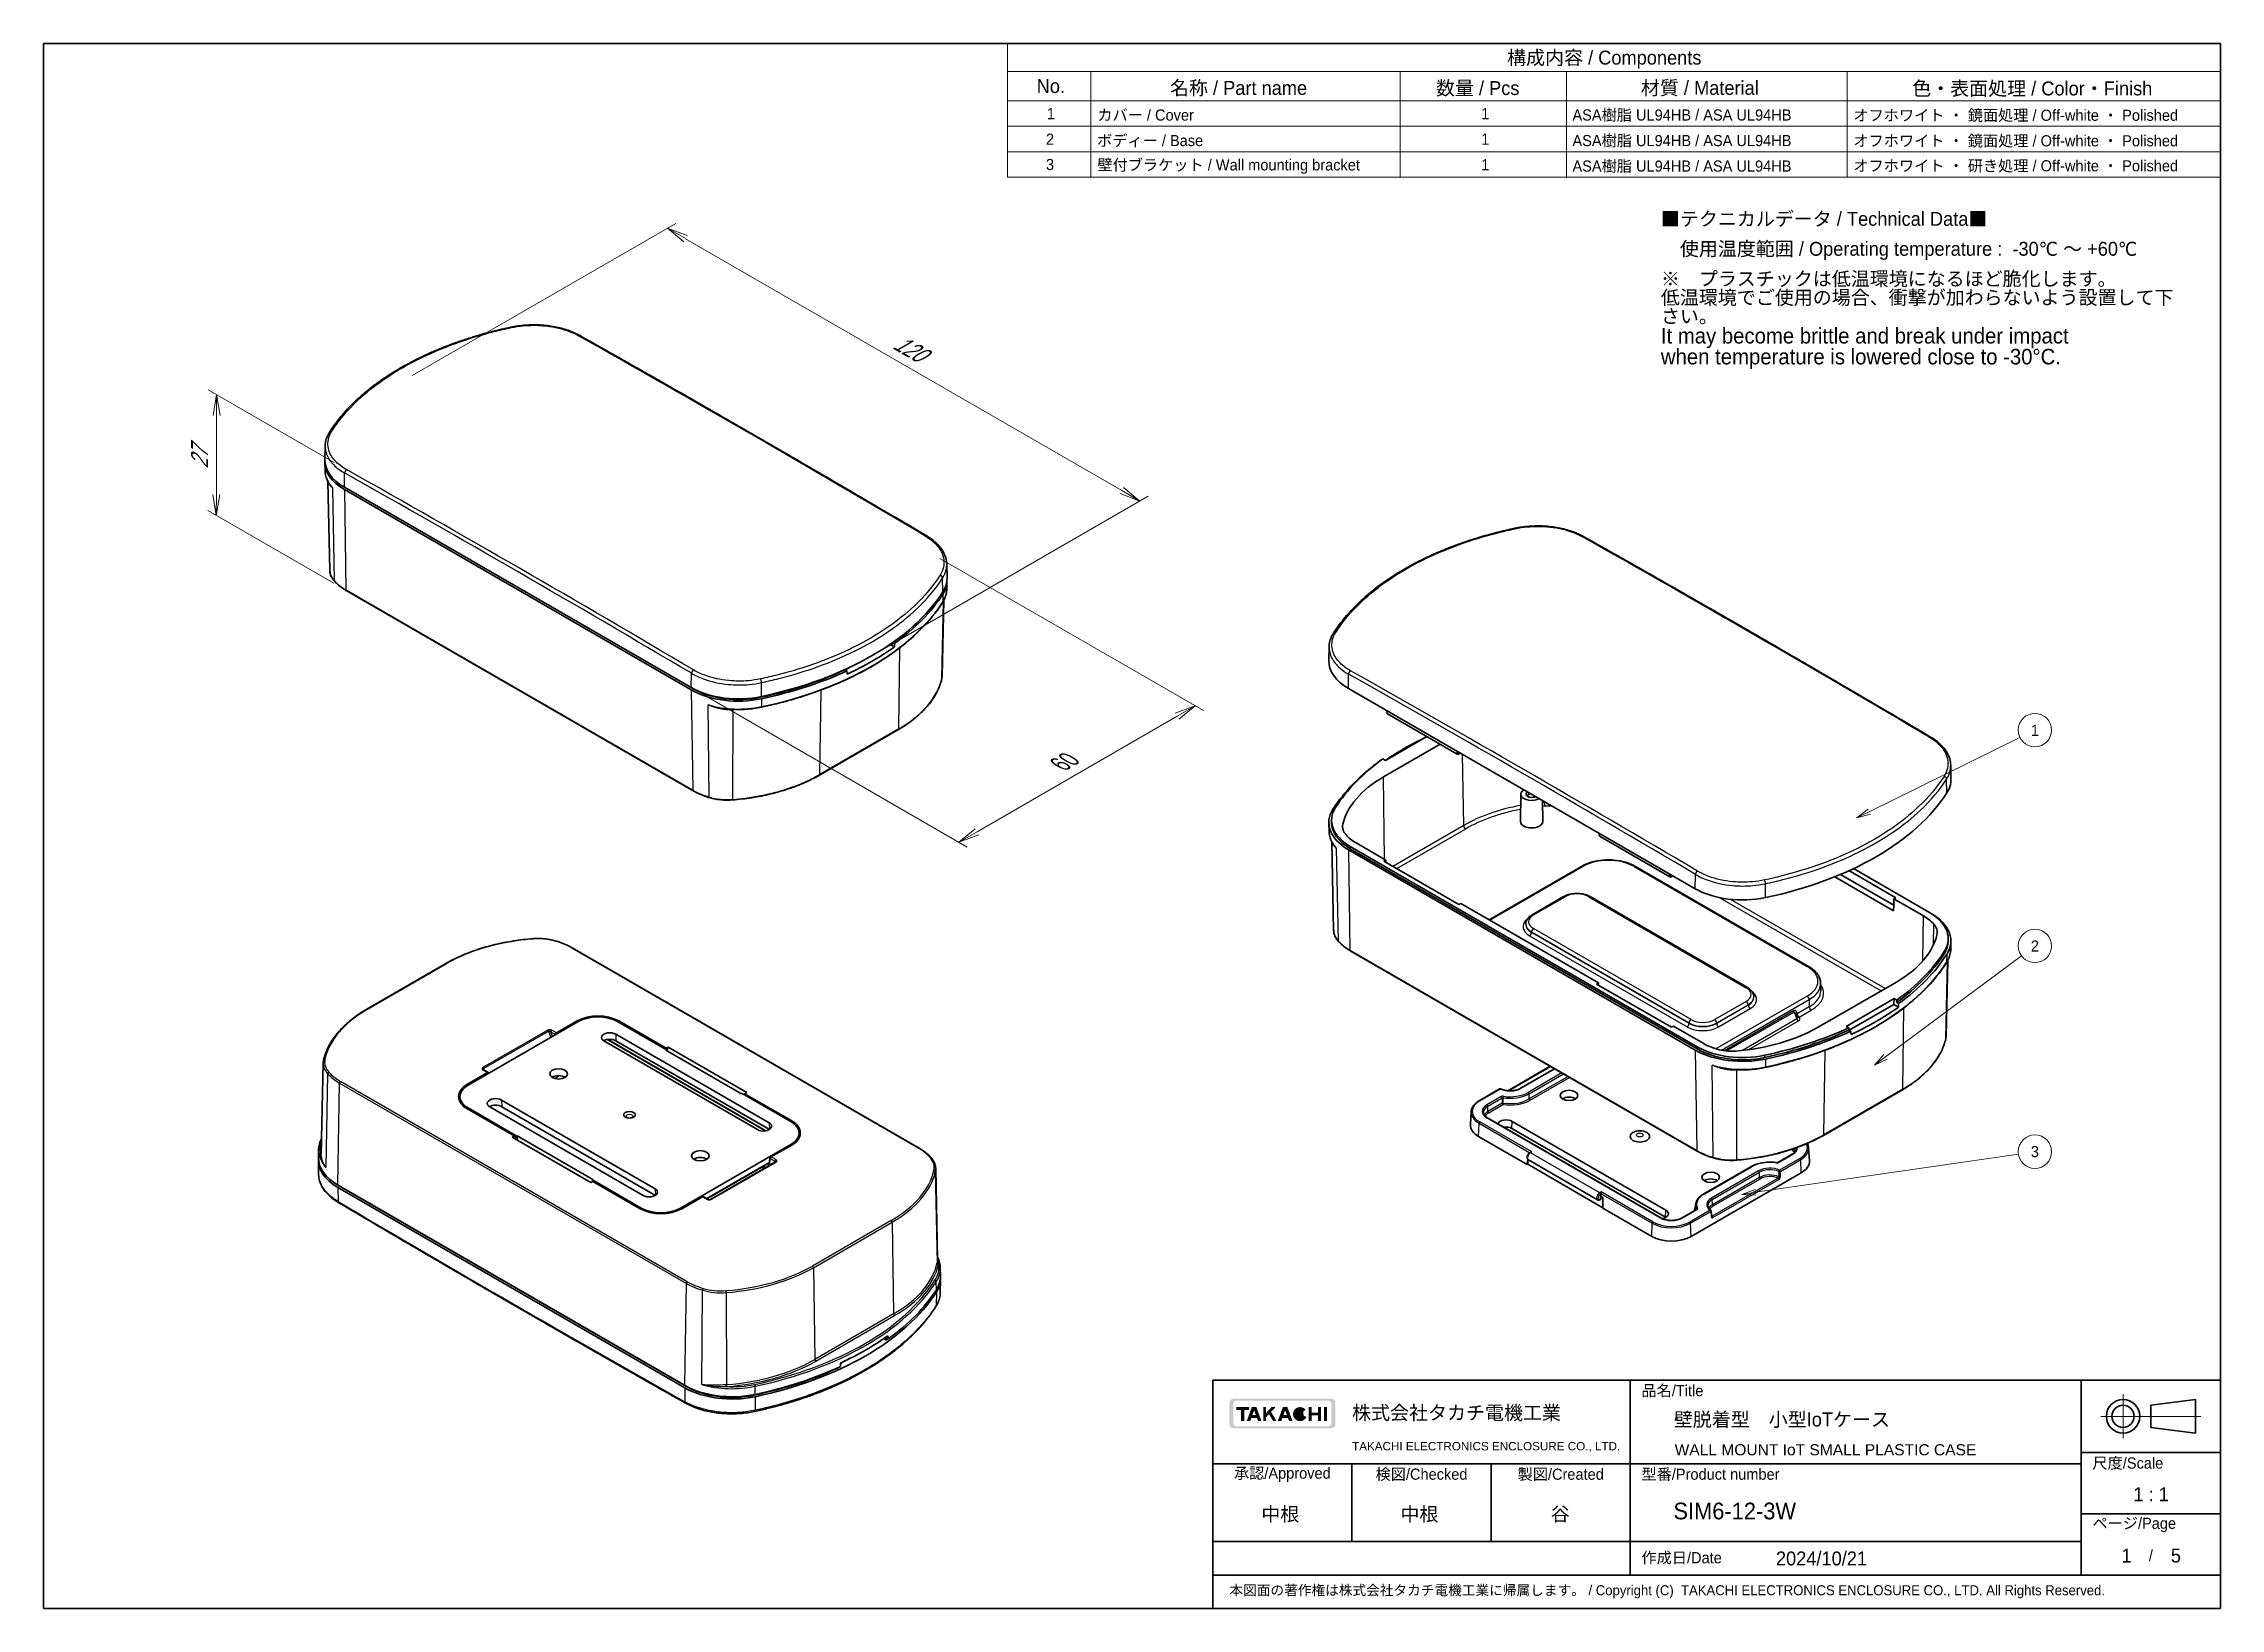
# Model space of a CAD drawing. Header units: millimetres. Extents: x 204 to 2721, y 201 to 622.
# Drawn here: x 204.2 to 595.2, y 200.7 to 481.7 of the extents above; entities that cross this region are included whole.
import ezdxf
from ezdxf.enums import TextEntityAlignment as Align

# ---------------------------------------------------------------- set-up
doc = ezdxf.new("R2010")
doc.units = ezdxf.units.MM
doc.header["$LTSCALE"] = 1.5
doc.layers.get('Defpoints').update_dxf_attribs({"lineweight": 25})
for name, color, linetype, lineweight in [('Border (ISO)', 7, 'Continuous', 35), ('Dimension (ISO)', 7, 'Continuous', 18), ('Hatch (ISO)', 1, 'Continuous', 18), ('Symbol (ISO)', 7, 'Continuous', 18), ('Symbol (TK)', 100, 'Continuous', 18), ('Title (ISO)', 7, 'Continuous', 35), ('Visible (ISO)', 7, 'Continuous', 35), ('Visible Narrow (ISO)', 7, 'Continuous', 25)]:
    doc.layers.add(name, color=color, linetype=linetype, lineweight=lineweight)
doc.styles.add('Note Text (TK)', font='MS PGothic.ttf')
doc.styles.add('Note Text (TK2)', font='MS PGothic.ttf')
doc.styles.add('文字スタイル40', font='MS PGothic.ttf')
doc.styles.add('文字スタイル67', font='arial.ttf')
doc.dimstyles.new('Default - Method 1b (TK)', dxfattribs={"dimscale": 1.5, "dimtxt": 2.5, "dimasz": 2.5, "dimexe": 1, "dimexo": 1.5, "dimgap": 1, "dimtad": 1, "dimtoh": 1, "dimdsep": 46, "dimtxsty": 'Note Text (TK)', "dimblk": 'OPEN', "dimcen": 0.09, "dimdle": 5, "dimclrd": 100, "dimclre": 100, "dimclrt": 7, "dimadec": 1, "dimazin": 1, "dimtfac": 1, "dimtmove": 0, "dimatfit": 3, "dimldrblk": 'OPEN', "dimfxl": 1, "dimtolj": 1, "dimlwd": -1, "dimlwe": -1, "dimarcsym": 0})

msp = doc.modelspace()

# ---------------------------------------------------------------- texts
at = {"layer": 'Symbol (ISO)', "color": 7, "insert": (494.743, 437.357), "char_height": 2.5, "width": 93.42105, "attachment_point": 4, "line_spacing_factor": 0.80671, "style": 'Note Text (TK)'}
msp.add_mtext('■テクニカルデータ / Technical Data■\\P{\\H0.90376x; \\H0.66389x;\\P}\u3000使用温度範囲 / Operating temperature :  -30℃ ～ +60℃{\\H1.19026x; }\\P{\\fMeiryo UI|b0|i0|c128|p50;\\H0.84058x; \\H0.7138x;\\P\\H1.66667x;※\u3000プラスチックは低温環境になるほど脆化します。\\H1.20595x; \\H0.82922x;\\P低温環境でご使用の場合、衝撃が加わらないよう設置して下さい。\\H1.40255x; \\H0.71299x;\\P\\fMS PGothic|b0|i0|c128|p50;\\H1.116x;It may become brittle and break under impact \\H1.19707x; \\H0.83537x;\\Pwhen temperature is lowered close to -30°C.\\H1.2352x; }', dxfattribs=at)

# ---------------------------------------------------------------- blocks, each defined once
blk = doc.blocks.new('図面枠 tk図枠')
at = {"layer": 'Border (ISO)'}
for p, q in [((14.5, 289), (405.5, 289)), ((14.5, 289), (14.5, 8)), ((405.5, 289), (405.5, 8)), ((14.5, 8), (405.5, 8))]:
    blk.add_line(p, q, dxfattribs=at)
blk = doc.blocks.new('表題欄 tk表題欄')
at = {"layer": 'Hatch (ISO)'}
h = blk.add_hatch(color=256, dxfattribs=at)
edge = h.paths.add_edge_path(flags=0)
edge.add_arc((95.44, 237.35), 0.596, 270, 360)
edge.add_line((96.04, 237.35), (96.04, 240.76))
edge.add_arc((95.44, 240.76), 0.596, 0, 90)
edge.add_line((95.44, 241.35), (79.01, 241.35))
edge.add_arc((79.01, 240.76), 0.596, 90, 180)
edge.add_line((78.41, 240.76), (78.41, 237.35))
edge.add_arc((79.01, 237.35), 0.596, 180, 270)
edge.add_line((79.01, 236.75), (95.44, 236.75))
edge = h.paths.add_edge_path()
edge.add_line((77.71, 241), (77.71, 237.1))
edge.add_arc((78.41, 237.1), 0.702, 180, 270)
edge.add_line((78.41, 236.4), (96.04, 236.4))
edge.add_arc((96.04, 237.1), 0.702, 270, 360)
edge.add_line((96.74, 237.1), (96.74, 241))
edge.add_arc((96.04, 241), 0.702, 0, 90)
edge.add_line((96.04, 241.71), (78.41, 241.71))
edge.add_arc((78.41, 241), 0.702, 90, 180)
for points in [[(78.94, 240.2), (78.94, 239.71), (79.79, 239.71), (79.79, 237.71), (80.38, 237.71), (80.38, 239.71), (81.23, 239.71), (81.23, 240.2)], [(85.55, 237.71), (84.81, 238.94), (84.29, 238.37), (84.29, 237.71), (83.77, 237.71), (83.77, 240.2), (84.29, 240.2), (84.29, 239.15), (85.26, 240.2), (85.98, 240.2), (85.19, 239.35), (86.17, 237.71)], [(91.96, 240.2), (91.96, 237.71), (92.48, 237.71), (92.48, 238.71), (93.64, 238.71), (93.64, 237.71), (94.16, 237.71), (94.16, 240.2), (93.64, 240.2), (93.64, 239.2), (92.48, 239.2), (92.48, 240.2)], [(94.71, 240.2), (94.71, 237.71), (95.23, 237.71), (95.23, 240.2)]]:
    blk.add_hatch(color=256, dxfattribs=at).paths.add_polyline_path(points)
h = blk.add_hatch(color=256, dxfattribs=at)
h.paths.add_polyline_path([(82.46, 238.76), (81.82, 238.76), (82.14, 239.63)], flags=0)
h.paths.add_polyline_path([(82.65, 238.24), (81.63, 238.24), (81.44, 237.71), (80.82, 237.71), (81.73, 240.2), (82.55, 240.2), (83.46, 237.71), (82.85, 237.71)])
h = blk.add_hatch(color=256, dxfattribs=at)
h.paths.add_polyline_path([(87.4, 238.76), (88.03, 238.76), (87.72, 239.63)], flags=0)
h.paths.add_polyline_path([(87.01, 237.71), (87.21, 238.24), (88.22, 238.24), (88.42, 237.71), (89.04, 237.71), (88.12, 240.2), (87.31, 240.2), (86.39, 237.71)])
h = blk.add_hatch(color=256, dxfattribs=at)
edge = h.paths.add_edge_path()
edge.add_arc((90.39, 238.95), 1.27, 38.5505, 336.582)
edge.add_line((91.56, 238.44), (91.04, 238.67))
edge.add_ellipse((90.39, 238.95), major_axis=(0, -0.8), ratio=0.867347, start_angle=128.5505, end_angle=426.582, ccw=False)
edge.add_line((90.96, 239.41), (91.39, 239.74))
at = {"layer": 'Title (ISO)'}
for p, q in [((74.71, 245.05), (255.71, 245.05)), ((74.71, 204.05), (74.71, 245.05)), ((149.71, 245.05), (149.71, 210.05)), ((230.71, 245.05), (230.71, 210.05)), ((255.71, 245.05), (255.71, 204.05)), ((243.21, 240.55), (251.21, 241.55)), ((243.21, 240.55), (243.21, 236.55)), ((251.21, 235.55), (251.21, 241.55)), ((243.21, 236.55), (251.21, 235.55)), ((230.71, 232.05), (255.71, 232.05)), ((74.71, 230.05), (230.71, 230.05)), ((99.71, 230.05), (99.71, 216.05)), ((124.71, 230.05), (124.71, 216.05)), ((230.71, 221.05), (255.71, 221.05)), ((74.71, 216.05), (230.71, 216.05)), ((255.71, 210.05), (74.71, 210.05)), ((74.71, 204.05), (255.71, 204.05))]:
    blk.add_line(p, q, dxfattribs=at)
at = {"layer": 'Title (ISO)', "color": 4, "linetype": 'Continuous', "lineweight": 18}
for p, q in [((238.21, 242.55), (238.21, 234.55)), ((252.21, 238.55), (234.21, 238.55))]:
    blk.add_line(p, q, dxfattribs=at)
at = {"layer": 'Title (ISO)'}
for radius in [3, 2]:
    blk.add_circle((238.21, 238.55), radius, dxfattribs=at)
at = {"layer": 'Title (ISO)', "color": 1, "char_height": 2, "line_spacing_factor": 1.5, "style": 'Note Text (TK)'}
for s, insert, attachment_point in [('\\fＭＳ Ｐゴシック|b0|i0;{\\H2.0000;品名/Title}', (151.71, 243.05), 4), ('\\fＭＳ Ｐゴシック|b0|i0;{\\H2.0000;尺度/Scale}', (232.71, 230.05), 4), ('\\fＭＳ Ｐゴシック|b0|i0;{\\H2.0000;承認/Approved}', (87.21, 228.05), 5), ('\\fＭＳ Ｐゴシック|b0|i0;{\\H2.0000;検図/Checked}', (112.21, 228.05), 5), ('\\fＭＳ Ｐゴシック|b0|i0;{\\H2.0000;製図/Created}', (137.21, 228.05), 5), ('\\fＭＳ Ｐゴシック|b0|i0;{\\H2.0000;型番/Product number}', (151.71, 228.05), 4), ('\\fＭＳ Ｐゴシック|b0|i0;{\\H2.0000;ページ/Page}', (232.71, 219.05), 4), ('\\fＭＳ Ｐゴシック|b0|i0;{\\H2.0000;作成日/Date}', (151.71, 213.05), 4)]:
    blk.add_mtext(s, dxfattribs=dict(at, insert=insert, attachment_point=attachment_point))
at = {"layer": 'Title (ISO)', "color": 7, "line_spacing_factor": 1.5, "style": 'Note Text (TK)'}
for s, insert, char_height, attachment_point in [('株式会社タカチ電機工業', (99.74, 239.05), 2.5, 4), ('\\fArial|b0|i0;{\\H1.4986;TAKACHI ELECTRONICS ENCLOSURE CO., LTD.}', (99.74, 233.05), 1.4986, 4), ('\\fＭＳ Ｐゴシック|b0|i0;{\\H2.0000;/}', (243.21, 213.55), 2, 5), ('\\fMS PGothic|b0|i0;{\\H1.8000;本図面の著作権は株式会社タカチ電機工業に帰属します。 / Copyright (C)\xa0 TAKACHI ELECTRONICS ENCLOSURE CO., LTD. All Rights Reserved.}', (77.71, 207.05), 1.8, 4)]:
    blk.add_mtext(s, dxfattribs=dict(at, insert=insert, char_height=char_height, attachment_point=attachment_point))
at = {"layer": 'Title (ISO)', "color": 7}
for tag, p, height, style in [('<品名>_001', (157.52, 236.74), 2.5, 'Note Text (TK)'), ('<Title>_001', (157.67, 231.55), 2, '文字スタイル67'), ('<型番>_001', (157.45, 220.05), 3, '文字スタイル40'), ('<尺度>_001', (238.54, 223.31), 2.5, 'Note Text (TK)'), ('<承認>_001', (83.43, 219.75), 2.5, 'Note Text (TK)'), ('<検図>_001', (108.43, 219.75), 2.5, 'Note Text (TK)'), ('<製図>_001', (135.42, 219.76), 2.5, 'Note Text (TK)'), ('<総ページ数>_001', (246.8, 212.3), 2.5, 'Note Text (TK)'), ('作成日_001', (175.87, 211.78), 2.5, 'Note Text (TK)'), ('<ページ_No.>_001', (237.8, 212.3), 2.5, 'Note Text (TK)')]:
    blk.add_attdef(tag, p, '', height=height, dxfattribs=dict(at, style=style))
at = {"layer": 'Title (ISO)', "color": 7, "style": 'Note Text (TK)'}
blk.add_attdef('<部品サイズ>', text='', height=2.5, dxfattribs=at).set_placement((112.21, 213.05), align=Align.MIDDLE_CENTER)
blk = doc.blocks.new('バルーン1')
at = {"layer": 'Symbol (TK)', "color": 100}
for p, q in [((321.98, 82.72), (369.21, 89.59)), ((321.91, 83.22), (319.51, 82.36)), ((321.98, 82.72), (319.51, 82.36)), ((319.51, 82.36), (322.06, 82.23))]:
    blk.add_line(p, q, dxfattribs=at)
at = {"layer": 'Symbol (TK)'}
blk.add_circle((372.17, 90.02), 3, dxfattribs=at)
at = {"layer": 'Symbol (TK)', "color": 7, "insert": (372.17, 90.02), "char_height": 2, "attachment_point": 5, "style": 'Note Text (TK2)'}
blk.add_mtext('3', dxfattribs=at)
blk = doc.blocks.new('バルーン2')
at = {"layer": 'Symbol (TK)', "color": 100}
for p, q in [((345.34, 107.06), (369.77, 125.19)), ((345.05, 107.46), (343.34, 105.57)), ((345.34, 107.06), (343.34, 105.57)), ((343.34, 105.57), (345.64, 106.66))]:
    blk.add_line(p, q, dxfattribs=at)
at = {"layer": 'Symbol (TK)'}
blk.add_circle((372.17, 126.97), 3, dxfattribs=at)
at = {"layer": 'Symbol (TK)', "color": 7, "insert": (372.17, 126.95), "char_height": 2, "attachment_point": 5, "style": 'Note Text (TK2)'}
blk.add_mtext('2', dxfattribs=at)
blk = doc.blocks.new('バルーン3')
at = {"layer": 'Symbol (TK)', "color": 100}
for p, q in [((342.42, 151.05), (369.49, 164.4)), ((342.2, 151.5), (340.18, 149.95)), ((342.42, 151.05), (340.18, 149.95)), ((340.18, 149.95), (342.65, 150.61))]:
    blk.add_line(p, q, dxfattribs=at)
at = {"layer": 'Symbol (TK)'}
blk.add_circle((372.17, 165.72), 3, dxfattribs=at)
at = {"layer": 'Symbol (TK)', "color": 7, "insert": (372.17, 165.69), "char_height": 2, "attachment_point": 5, "style": 'Note Text (TK2)'}
blk.add_mtext('1', dxfattribs=at)
blk = doc.blocks.new('_Open')
at = {"color": 0, "linetype": 'ByBlock', "lineweight": -2}
for p, q in [((-1, 0.17), (0, 0)), ((-1, -0.17), (0, 0)), ((0, 0), (-1, 0))]:
    blk.add_line(p, q, dxfattribs=at)
blk = doc.blocks.new('*D52')
at = {"layer": 'Defpoints', "color": 0}
for p in [(363.01, 390.54), (320.58, 366.05), (411.09, 362.78)]:
    blk.add_point(p, dxfattribs=at)
at = {"layer": 'Dimension (ISO)', "color": 100}
for p, q in [((365.26, 389.25), (412.59, 361.92)), ((322.83, 364.75), (370.17, 337.42)), ((371.91, 340.16), (407.85, 360.91))]:
    blk.add_line(p, q, dxfattribs=at)
at = {"layer": 'Dimension (ISO)', "color": 100, "xscale": 3.75, "yscale": 3.75, "zscale": 3.75}
for p, rotation in [((411.09, 362.78), 29.99999999999971), ((368.67, 338.29), 209.9999999999997)]:
    blk.add_blockref('_Open', p, dxfattribs=dict(at, rotation=rotation))
at = {"layer": 'Dimension (ISO)', "color": 7, "insert": (386.85, 352.28), "char_height": 3.75, "attachment_point": 4, "rotation": 30, "style": 'Note Text (TK)'}
blk.add_mtext('\\A1;{\\Q-30.000;\\W0.816;\\H0.816x;60}', dxfattribs=at)
blk = doc.blocks.new('*D53')
at = {"layer": 'Defpoints', "color": 0}
for p in [(316.3, 448.54), (268.22, 420.78), (353.07, 371.79)]:
    blk.add_point(p, dxfattribs=at)
at = {"layer": 'Dimension (ISO)', "color": 100}
for p, q in [((270.47, 422.07), (317.8, 449.4)), ((397.91, 401.42), (319.55, 446.66)), ((355.32, 373.08), (402.66, 400.41))]:
    blk.add_line(p, q, dxfattribs=at)
at = {"layer": 'Dimension (ISO)', "color": 100, "xscale": 3.75, "yscale": 3.75, "zscale": 3.75}
for p, rotation in [((316.3, 448.54), 150.0000000000003), ((401.16, 399.55), 330.0000000000003)]:
    blk.add_blockref('_Open', p, dxfattribs=dict(at, rotation=rotation))
at = {"layer": 'Dimension (ISO)', "color": 7, "insert": (357.35, 428.34), "char_height": 3.75, "attachment_point": 4, "rotation": 330, "style": 'Note Text (TK)'}
blk.add_mtext('\\A1;{\\Q30.000;\\W0.816;\\H0.816x;120}', dxfattribs=at)
blk = doc.blocks.new('*D54')
at = {"layer": 'Defpoints', "color": 0}
for p in [(235.34, 418.66), (258.67, 405.19), (258.62, 383.49)]:
    blk.add_point(p, dxfattribs=at)
at = {"layer": 'Dimension (ISO)', "color": 100}
for p, q in [((256.42, 406.49), (233.84, 419.53)), ((235.29, 400.71), (235.33, 414.91)), ((256.37, 384.79), (233.78, 397.83))]:
    blk.add_line(p, q, dxfattribs=at)
at = {"layer": 'Dimension (ISO)', "color": 100, "xscale": 3.75, "yscale": 3.75, "zscale": 3.75}
for p, rotation in [((235.34, 418.66), 89.850851768863), ((235.28, 396.96), 269.850851768863)]:
    blk.add_blockref('_Open', p, dxfattribs=dict(at, rotation=rotation))
at = {"layer": 'Dimension (ISO)', "color": 7, "insert": (232.27, 405.34), "char_height": 3.75, "attachment_point": 4, "rotation": 89.8509, "style": 'Note Text (TK)'}
blk.add_mtext('\\A1;{\\Q29.851;\\W0.818;\\H0.816x;27}', dxfattribs=at)
blk = doc.blocks.new('構成内容 _ Components')
at = {"layer": 'Symbol (ISO)'}
for p, q in [((405.5, 289), (187.62, 289)), ((187.62, 289), (187.62, 283.97)), ((405.5, 289), (405.5, 283.97)), ((405.5, 283.97), (187.62, 283.97)), ((187.62, 283.97), (187.62, 278.74)), ((202.62, 283.97), (202.62, 278.74)), ((258.17, 283.97), (258.17, 278.74)), ((288.07, 283.97), (288.07, 278.74)), ((338.48, 283.97), (338.48, 278.74)), ((405.5, 283.97), (405.5, 278.74)), ((405.5, 278.74), (187.62, 278.74)), ((187.62, 278.74), (187.62, 264.98)), ((202.62, 278.74), (202.62, 264.98)), ((258.17, 278.74), (258.17, 264.98)), ((288.07, 278.74), (288.07, 264.98)), ((338.48, 278.74), (338.48, 264.98)), ((405.5, 278.74), (405.5, 264.98)), ((405.5, 274.15), (187.62, 274.15)), ((405.5, 269.57), (187.62, 269.57)), ((405.5, 264.98), (187.62, 264.98))]:
    blk.add_line(p, q, dxfattribs=at)
at = {"layer": 'Symbol (ISO)', "color": 7, "attachment_point": 7}
for s, insert, char_height, style in [('構成内容 / Components', (277.37, 284.47), 2.5, 'Note Text (TK)'), ('No.', (192.88, 280.08), 2.5, 'Note Text (TK)'), ('名称 / Part name', (216.82, 279.5), 2.5, 'Note Text (TK)'), ('数量 / Pcs', (264.59, 279.47), 2.5, 'Note Text (TK)'), ('材質 / Material', (301.4, 279.51), 2.5, 'Note Text (TK)'), ('色・表面処理 / Color・Finish', (350.13, 279.41), 2.5, 'Note Text (TK)'), ('1', (194.71, 275.41), 2, 'Note Text (TK2)'), ('カバー / Cover', (203.77, 275.09), 2, 'Note Text (TK2)'), ('1', (272.72, 275.41), 2, 'Note Text (TK2)'), ('ASA樹脂 UL94HB / ASA UL94HB', (289.11, 274.95), 2, 'Note Text (TK2)'), ('オフホワイト ・ 鏡面処理 / Off-white ・ Polished', (339.56, 274.9), 2, 'Note Text (TK2)'), ('2', (194.54, 270.83), 2, 'Note Text (TK2)'), ('ボディー / Base', (203.73, 270.37), 2, 'Note Text (TK2)'), ('1', (272.72, 270.83), 2, 'Note Text (TK2)'), ('ASA樹脂 UL94HB / ASA UL94HB', (289.11, 270.36), 2, 'Note Text (TK2)'), ('オフホワイト ・ 鏡面処理 / Off-white ・ Polished', (339.56, 270.31), 2, 'Note Text (TK2)'), ('3', (194.54, 266.25), 2, 'Note Text (TK2)'), ('壁付ブラケット / Wall mounting bracket', (203.78, 265.61), 2, 'Note Text (TK2)'), ('1', (272.72, 266.24), 2, 'Note Text (TK2)'), ('ASA樹脂 UL94HB / ASA UL94HB', (289.11, 265.78), 2, 'Note Text (TK2)'), ('オフホワイト ・ 研き処理 / Off-white ・ Polished', (339.56, 265.82), 2, 'Note Text (TK2)')]:
    blk.add_mtext(s, dxfattribs=dict(at, insert=insert, char_height=char_height, style=style))

# ---------------------------------------------------------------- dimensions: what is measured, and where the dimension line sits
at = {"layer": 'Dimension (ISO)', "color": 100}
for base, p1, p2, angle, text, override, picture, middle in [((316.304, 448.537), (353.074, 371.786), (268.221, 420.776), 330, '{\\Q30.000;\\W0.816;\\H0.816x;<>}', {"dimgap": 1, "dimtoh": 0, "dimdec": 1, "dimlfac": 1.224745, "dimtol": 0, "dimlim": 0, "dimtp": 0, "dimtm": 0, "dimtdec": 1, "dimtofl": 0, "dimatfit": 1}, '*D53', (358.731, 424.042)), ((235.336, 418.663), (258.618, 383.49), (258.67, 405.191), 269.85085, '{\\Q29.851;\\W0.818;\\H0.816x;<>}', {"dimgap": 1, "dimtoh": 0, "dimdec": 0, "dimlfac": 1.222765, "dimtol": 0, "dimlim": 0, "dimtp": 0, "dimtm": 0, "dimtdec": 0, "dimtofl": 0, "dimatfit": 1}, '*D54', (235.307, 407.814)), ((411.093, 362.784), (320.583, 366.05), (363.01, 390.544), 210, '{\\Q-30.000;\\W0.816;\\H0.816x;<>}', {"dimgap": 1, "dimtoh": 0, "dimdec": 1, "dimlfac": 1.224745, "dimtol": 0, "dimlim": 0, "dimtp": 0, "dimtm": 0, "dimtdec": 1, "dimtofl": 0, "dimatfit": 1}, '*D52', (389.88, 350.536))]:
    dim = msp.add_linear_dim(base=base, p1=p1, p2=p2, angle=angle, text=text, dimstyle='Default - Method 1b (TK)', override=override, dxfattribs=at)
    dim.commit()
    dim.dimension.update_dxf_attribs({"geometry": picture, "text_midpoint": middle, "dimtype": 160})

# ---------------------------------------------------------------- linework, layer by layer
at = {"layer": 'Visible (ISO)'}
for p, q in [((254.825, 409.479), (254.772, 407.002)), ((254.811, 404.99), (254.78, 406.423)), ((255.648, 387.137), (255.307, 403.07)), ((258.285, 402.017), (320.583, 366.05)), ((320.59, 365.645), (258.292, 401.613)), ((366.471, 388.21), (366.524, 385.731)), ((258.618, 383.49), (320.916, 347.522)), ((366.484, 383.72), (366.515, 385.152)), ((365.648, 368.164), (365.937, 381.701)), ((356.287, 373.809), (357.069, 373.358)), ((356.81, 374.173), (357.12, 373.995)), ((435.146, 373.369), (435.093, 370.892)), ((348.542, 369.042), (348.192, 369.244)), ((348.255, 369.208), (349.193, 369.75)), ((320.583, 366.05), (320.937, 365.845)), ((438.607, 365.908), (500.905, 329.94)), ((458.153, 354.114), (445.623, 361.349)), ((343.624, 350.339), (357.798, 358.523)), ((444.9, 350.008), (455.083, 355.887)), ((445.283, 352.982), (452.699, 357.263)), ((444.534, 353.042), (444.497, 353.064)), ((445.283, 352.982), (444.819, 353.25)), ((458.452, 354.135), (458.725, 354.293)), ((546.792, 352.1), (546.845, 349.621)), ((469.576, 346.91), (469.524, 342.011)), ((473.483, 345.772), (473.524, 342.011)), ((435.132, 340.303), (435.102, 341.735)), ((435.592, 342.229), (435.592, 341.821)), ((435.969, 322.45), (435.628, 338.383)), ((500.911, 300.958), (438.613, 336.925)), ((438.96, 337.534), (501.258, 301.567)), ((438.96, 337.126), (501.258, 301.158)), ((445.361, 335.064), (440.021, 338.147)), ((496.337, 332.069), (483.807, 339.303)), ((445.007, 334.86), (445.361, 335.064)), ((458.442, 327.103), (445.007, 334.86)), ((445.361, 335.064), (445.367, 334.652)), ((480.46, 333.949), (463.876, 324.374)), ((521.277, 315.986), (490.165, 333.949)), ((526.976, 332.5), (536.56, 326.967)), ((528.527, 333.18), (536.931, 328.328)), ((542.978, 325.653), (529.311, 333.543)), ((477.278, 328.519), (471.621, 325.253)), ((510.317, 312.189), (482.033, 328.519)), ((496.636, 332.09), (496.908, 332.247)), ((536.545, 325.984), (525.975, 332.087)), ((458.796, 327.307), (458.442, 327.103)), ((483.544, 313.018), (458.796, 327.307)), ((536.56, 326.967), (536.545, 325.984)), ((536.577, 328.124), (536.56, 326.967)), ((536.931, 328.328), (536.577, 328.124)), ((536.577, 328.124), (541.917, 325.041)), ((543.288, 325.467), (543.325, 325.446)), ((470.49, 323.624), (470.488, 323.528)), ((546.346, 320.958), (546.346, 320.55)), ((299.217, 319.316), (361.515, 283.349)), ((438.94, 318.803), (501.237, 282.835)), ((545.969, 303.477), (546.259, 317.014)), ((546.806, 319.032), (546.836, 320.465)), ((262.335, 308.316), (276.509, 316.499)), ((483.191, 312.814), (483.544, 313.018)), ((496.626, 305.058), (483.191, 312.814)), ((483.544, 313.018), (483.551, 312.607)), ((537.038, 313.18), (522.863, 304.996)), ((523.433, 312.953), (523.461, 311.633)), ((511.448, 310.56), (511.45, 310.464)), ((536.655, 310.205), (528.015, 305.217)), ((528.576, 304.52), (536.577, 309.14)), ((536.655, 310.205), (536.577, 309.14)), ((536.577, 309.14), (537.39, 308.671)), ((536.655, 310.205), (537.119, 309.937)), ((537.092, 309.509), (537.441, 309.307)), ((280.494, 294.644), (300.293, 306.075)), ((307.364, 306.075), (316.12, 301.02)), ((496.979, 305.262), (496.626, 305.058)), ((502.319, 302.179), (496.979, 305.262)), ((519.063, 307.312), (519.226, 306.939)), ((528.479, 304.949), (528.015, 305.217)), ((332.466, 286.683), (304.889, 302.605)), ((333.931, 286.462), (305.742, 302.737)), ((307.01, 303.83), (334.588, 287.908)), ((334.642, 286.716), (307.066, 302.637)), ((316.052, 301.293), (316.415, 301.503)), ((316.415, 301.503), (316.174, 300.891)), ((316.415, 301.503), (330.557, 293.338)), ((528.863, 304.355), (528.513, 304.557)), ((254.485, 298.674), (254.136, 282.317)), ((283.318, 297.395), (284.137, 296.922)), ((316.035, 300.971), (316.12, 301.02)), ((329.636, 293.118), (316.035, 300.971)), ((316.12, 301.02), (316.12, 300.922)), ((467.261, 293.667), (474.868, 298.059)), ((469.548, 294.107), (475.63, 297.619)), ((330.557, 293.338), (330.195, 293.128)), ((462.123, 291.862), (465.782, 293.974)), ((523.945, 285.652), (538.12, 293.835)), ((279.07, 291.914), (279.033, 292.496)), ((288.901, 285.558), (280.416, 290.457)), ((289.249, 285.507), (280.494, 290.562)), ((311.96, 274.844), (284.383, 290.766)), ((286.504, 291.99), (314.082, 276.069)), ((314.136, 274.877), (286.56, 290.798)), ((329.721, 293.167), (329.636, 293.118)), ((329.721, 293.167), (338.477, 288.112)), ((460.664, 289.901), (460.517, 287.61)), ((288.414, 285.336), (288.776, 285.545)), ((288.953, 285.454), (288.973, 285.013)), ((289.249, 285.507), (289.334, 285.556)), ((289.312, 284.817), (289.249, 285.507)), ((289.368, 284.785), (289.334, 285.556)), ((289.334, 285.556), (302.936, 277.703)), ((339.9, 285.382), (339.938, 285.964)), ((461.978, 285.462), (470.733, 280.407)), ((494.713, 270.837), (463.6, 288.8)), ((495.565, 270.969), (467.988, 286.891)), ((468.044, 288.147), (495.621, 272.226)), ((253.649, 283.119), (253.618, 281.687)), ((302.556, 277.171), (288.414, 285.336)), ((338.477, 284.03), (318.678, 272.599)), ((334.71, 281.582), (334.585, 280.215)), ((338.555, 283.925), (334.834, 281.776)), ((470.898, 282.225), (470.9, 282.244)), ((470.9, 282.244), (470.908, 282.239)), ((470.901, 282.229), (470.901, 282.243)), ((471.211, 282.532), (471.357, 282.616)), ((518.338, 282.268), (515.764, 280.782)), ((521.274, 283.37), (521.421, 281.078)), ((253.662, 278.629), (253.609, 281.107)), ((302.936, 277.703), (302.851, 277.654)), ((302.851, 277.654), (302.851, 277.342)), ((311.607, 272.599), (302.851, 277.654)), ((323.402, 274.253), (334.409, 280.608)), ((335.717, 280.869), (324.049, 274.132)), ((364.485, 279.701), (364.835, 263.334)), ((470.733, 280.407), (470.82, 281.364)), ((470.818, 280.456), (470.733, 280.407)), ((470.818, 280.456), (470.858, 281.32)), ((484.335, 272.652), (470.818, 280.456)), ((483.382, 274.075), (470.936, 281.26)), ((500.161, 267.499), (519.96, 278.93)), ((510.913, 280.023), (502.428, 275.124)), ((319.421, 240.326), (257.123, 276.294)), ((257.129, 276.706), (319.427, 240.738)), ((319.775, 240.53), (257.477, 276.498)), ((302.918, 277.38), (302.556, 277.171)), ((311.529, 272.494), (303.043, 277.393)), ((322.477, 274.642), (318.756, 272.494)), ((322.727, 274.642), (323.546, 274.169)), ((483.857, 274.102), (483.941, 274.151)), ((484.002, 275.152), (483.981, 274.691)), ((483.981, 274.691), (484.335, 274.487)), ((483.983, 274.243), (483.983, 274.69)), ((484.002, 275.161), (484.002, 275.479)), ((484.335, 274.487), (484.335, 272.554)), ((484.335, 272.554), (493.09, 267.499)), ((501.113, 272.323), (498.539, 270.837)), ((500.969, 273.163), (500.91, 272.249)), ((365.308, 257.359), (365.361, 259.837)), ((365.322, 261.848), (365.353, 260.416)), ((355.635, 248.901), (355.18, 249.164)), ((355.957, 249.088), (355.608, 249.289)), ((347.416, 244.692), (348.197, 245.142))]:
    msp.add_line(p, q, dxfattribs=at)
for centre, radius, start, end in [((284.012, 296.706), 0.25, 23.9536, 60), ((465.882, 293.801), 0.2, 65.72185, 120), ((334.959, 281.56), 0.25, 120, 174.81331), ((322.602, 274.426), 0.25, 60, 120), ((503.575, 272.039), 0.2, 4.87454, 53.53549)]:
    msp.add_arc(centre, radius, start, end, dxfattribs=at)
for centre, major_axis, ratio, start_param, end_param in [((266.771, 406.916), (-12, 0), 0.5773503, 6.2708424, 7.0685835), ((266.771, 406.508), (-11.991, 0), 0.5773503, 6.2660473, 7.0685835), ((314.183, 394.24), (55, 0), 0.5773503, 5.0658788, 5.9296955), ((354.524, 385.237), (11.991, 0), 0.5773503, 5.9296955, 6.3003233), ((354.524, 385.645), (12, 0), 0.5773503, 5.9296955, 6.2955282), ((314.183, 393.831), (54.991, 0), 0.5773503, 5.6083135, 5.9296955), ((314.183, 393.219), (-54.978, 0), 0.5773503, 2.2468425, 2.4655465), ((322.085, 446.075), (-38.187, -546.044), 0.0736308, 1.4423786, 1.4435551), ((314.183, 393.831), (54.5, 0), 0.5773503, 5.0658788, 5.3862604), ((314.183, 393.831), (-54.991, 0), 0.5773503, 1.9242862, 2.2456682), ((314.183, 337.223), (40.486, -486.876), 0.0749357, 1.6303783, 1.6304573), ((306.281, 436.951), (-41.528, 500.351), 0.073437, 4.5689764, 4.5701529), ((447.092, 370.806), (-12, 0), 0.5773503, 6.2708424, 7.0685835), ((329.069, 370.949), (12, 0), 0.5773503, 3.9269908, 5.0658788), ((329.069, 370.54), (-11.991, 0), 0.5773503, 0.7853982, 1.9242862), ((329.069, 370.54), (11.5, 0), 0.5773503, 3.9269908, 5.0658788), ((487.434, 332.614), (54.978, 0), 0.5773503, 2.2650543, 2.4446971), ((487.434, 333.227), (-54.991, 0), 0.5773503, 5.6083135, 5.9296955), ((487.434, 333.635), (-54.5, 0), 0.5773503, 5.6101216, 5.9296955), ((463.022, 339.545), (-25.628, 0), 0.5773503, 5.4977871, 6.1498428), ((534.846, 349.536), (12, 0), 0.5773503, 5.9296955, 6.2955282), ((447.092, 341.821), (-11.991, 0), 0.5773503, 5.9296955, 7.0685835), ((447.092, 342.229), (-11.5, 0), 0.5773503, 5.9296955, 7.0685835), ((471.524, 346.903), (-1.948, 0), 0.5773503, 5.4977871, 8.6393798), ((471.524, 346.903), (-1, 0), 0.5773503, 5.4977871, 8.6393798), ((471.524, 346.658), (-0.697, 0), 0.5773503, 5.0531128, 6.8822816), ((471.524, 346.658), (0.697, 0), 0.5773503, 5.684089, 5.9424615), ((494.505, 358.13), (55, 0), 0.5773503, 5.0658788, 5.9296955), ((447.092, 341.821), (-11.5, 0), 0.5773503, 0, 0.7853982), ((443.2, 341.08), (-5.628, 0), 0.5773503, 6.1498428, 6.7557206), ((471.524, 342.004), (2, 0), 0.5773503, 3.1354218, 6.2893562), ((447.092, 342.229), (-10, 0), 0.5773503, 0.4725353, 0.7853982), ((509.39, 334.839), (12, 0), 0.5773503, 3.9269908, 5.0658788), ((534.846, 320.958), (10, 0), 0.5773503, 0.4725353, 0.7853982), ((534.846, 320.958), (11.5, 0), 0.5773503, 5.9296955, 7.0685835), ((534.846, 320.55), (11.991, 0), 0.5773503, 5.9296955, 7.0685835), ((518.916, 323.642), (25.628, 0), 0.5773503, 5.4977871, 6.1498428), ((538.738, 322.107), (5.628, 0), 0.5773503, 6.1498428, 6.7557206), ((494.505, 329.144), (54.5, 0), 0.5773503, 5.6093139, 5.9296955), ((494.505, 329.552), (54.5, 0), 0.5773503, 5.6101216, 5.9296955), ((494.505, 329.144), (54.991, 0), 0.5773503, 5.6083135, 5.9296955), ((534.846, 320.55), (11.5, 0), 0.5773503, 5.9296955, 6.2831853), ((494.505, 272.536), (37.1, 531.335), 0.0751375, 4.7872756, 4.7880833), ((502.406, 381.388), (-38.187, -546.044), 0.0736308, 1.4423786, 1.4435551), ((303.829, 304.034), (5, 0), 0.5773503, 0.7853982, 2.3561945), ((504.741, 315.459), (-25.628, 0), 0.5773503, 1.7041389, 2.3561945), ((494.505, 328.532), (-54.978, 0), 0.5773503, 2.2468425, 2.4655465), ((305.95, 303.217), (-1.5, 0), 0.5773503, 3.9269908, 7.0685835), ((305.95, 301.993), (-1.579, 0), 0.5773503, 3.9269908, 5.4964814), ((316.052, 301.089), (0.125, 0.217), 0.5773503, 0.7853982, 1.6763259), ((509.39, 306.261), (11.5, 0), 0.5773503, 3.9269908, 5.0658788), ((509.39, 305.853), (11.5, 0), 0.5773503, 3.9269908, 5.0658788), ((509.39, 306.261), (-10, 0), 0.5773503, 0.7853982, 1.0982611), ((507.4, 304.014), (-5.628, 0), 0.5773503, 1.0982611, 1.7041389), ((494.505, 329.552), (54.5, 0), 0.5773503, 5.0658788, 5.3854527), ((494.505, 329.144), (54.5, 0), 0.5773503, 5.0658788, 5.3862604), ((494.505, 329.144), (-54.991, 0), 0.5773503, 1.9242862, 2.2456682), ((494.505, 272.536), (40.486, -486.876), 0.0749357, 1.6303783, 1.631186), ((486.603, 372.264), (-41.528, 500.351), 0.073437, 4.5689764, 4.5701529), ((509.39, 305.853), (-11.991, 0), 0.5773503, 0.7853982, 1.9242862), ((284.03, 292.603), (-5, 0), 0.5773503, 5.4977871, 7.0685835), ((296.757, 295.461), (-1.6, 0), 0.5773503, 3.866295, 5.558483), ((285.444, 291.378), (-1.5, 0), 0.5773503, 3.9269908, 7.0685835), ((285.444, 290.153), (-1.579, 0), 0.5773503, 3.9269908, 5.4964814), ((330.195, 292.924), (-0.125, -0.217), 0.5773503, 3.9269908, 4.8179186), ((478.241, 291.585), (-1.6, 0), 0.5773503, 3.866295, 5.558483), ((288.776, 285.341), (0.125, 0.217), 0.5773503, 5.550147, 7.0685835), ((333.527, 287.296), (1.5, 0), 0.5773503, 3.9269908, 7.0685835), ((334.941, 286.071), (5, 0), 0.5773503, 5.4977871, 7.0685835), ((465.513, 287.503), (-5, 0), 0.5773503, 6.2461189, 7.0685835), ((466.927, 287.503), (-1.579, 0), 0.5773503, 3.9269908, 6.003098), ((466.927, 286.278), (-1.5, 0), 0.5773503, 3.9269908, 4.9850652), ((265.609, 281.601), (-11.991, 0), 0.5773503, 6.2708424, 7.0685835), ((322.213, 280.764), (-1.6, 0), 0.5773503, 3.866295, 5.558483), ((471.557, 282.501), (0.283, 0), 0.5773503, 1.5707963, 2.3561945), ((265.609, 281.193), (-12, 0), 0.5773503, 6.2413722, 7.0685835), ((503.697, 276.888), (-1.6, 0), 0.5773503, 3.866295, 5.558483), ((516.425, 280.971), (5, 0), 0.5773503, 5.4977871, 6.3202517), ((265.609, 281.193), (-11.5, 0), 0.5773503, 0.7464363, 0.7853982), ((302.918, 277.176), (0.125, 0.217), 0.5773503, 0, 0.7853982), ((313.021, 275.456), (1.5, 0), 0.5773503, 3.9269908, 7.0685835), ((483.841, 274.325), (0.1, -0.173), 0.5773503, 0, 0.7853982), ((483.86, 275.234), (-0.092, 0.178), 0.6067281, 3.9560604, 4.0084203), ((315.142, 274.64), (-5, 0), 0.5773503, 0.7853982, 2.3561945), ((494.505, 271.581), (1.579, 0), 0.5773503, 5.0077504, 7.0685835), ((494.505, 270.356), (-1.5, 0), 0.5773503, 3.8745599, 3.9269908), ((1404.687, 847.112), (585.353, 1142.403), 0.6045623, 2.3727962, 2.3736715), ((496.626, 269.54), (5, 0), 0.5773503, 3.9269908, 5.4977871), ((353.362, 260.33), (11.991, 0), 0.5773503, 5.9296955, 6.2955282), ((353.362, 259.922), (12, 0), 0.5773503, 5.9296955, 6.3249984), ((313.021, 268.516), (55, 0), 0.5773503, 5.0658788, 5.9296955), ((313.021, 268.924), (54.991, 0), 0.5773503, 5.6083135, 5.9296955), ((313.021, 269.537), (54.978, 0), 0.5773503, 5.3884351, 5.6071392), ((313.021, 325.532), (-40.486, 486.876), 0.0749357, 4.5481097, 4.5489174), ((313.021, 268.516), (-54.5, 0), 0.5773503, 2.468529, 2.4769578), ((320.923, 225.805), (41.528, -500.351), 0.073437, 1.6112507, 1.6124272), ((313.021, 268.516), (-54.5, 0), 0.5773503, 1.9242862, 2.24386), ((313.021, 268.924), (54.991, 0), 0.5773503, 5.0658788, 5.3872608), ((313.021, 325.532), (-37.1, -531.335), 0.0751375, 1.4218217, 1.4219137), ((305.119, 216.68), (38.187, 546.044), 0.0736308, 4.7678382, 4.7690147), ((327.906, 245.225), (-12, 0), 0.5773503, 0.7853982, 1.9242862), ((327.906, 245.633), (11.991, 0), 0.5773503, 3.9269908, 5.0658788), ((327.906, 245.225), (-11.5, 0), 0.5773503, 0.7853982, 1.9242862)]:
    msp.add_ellipse(centre, major_axis=major_axis, ratio=ratio, start_param=start_param, end_param=end_param, dxfattribs=at)
for centre, major_axis in [((296.757, 296.685), (1.6, 0)), ((478.241, 292.81), (1.6, 0)), ((309.485, 289.337), (1.058, 0)), ((490.969, 285.462), (1.75, 0)), ((322.213, 281.988), (1.6, 0)), ((503.697, 278.113), (1.6, 0))]:
    msp.add_ellipse(centre, major_axis=major_axis, ratio=0.5773503, dxfattribs=at)
for points, knots in [([(255.61, 411.935), (255.887, 412.368), (256.18, 412.797), (256.797, 413.647), (257.121, 414.067), (257.8, 414.9), (258.155, 415.312), (258.895, 416.126), (259.28, 416.528), (260.079, 417.322), (260.493, 417.714), (261.35, 418.486), (261.793, 418.867), (262.706, 419.617), (263.177, 419.986), (264.144, 420.711), (264.641, 421.068), (265.661, 421.768), (266.184, 422.112), (267.255, 422.786), (267.803, 423.116), (268.922, 423.762), (269.493, 424.078), (270.659, 424.696), (271.254, 424.997), (272.464, 425.585), (273.08, 425.871), (274.333, 426.428), (274.969, 426.698), (276.262, 427.223), (276.918, 427.477), (278.248, 427.969), (278.922, 428.207), (280.287, 428.665), (280.978, 428.886), (282.725, 429.415), (283.791, 429.714), (285.953, 430.27), (287.05, 430.527), (288.159, 430.764)], [0, 0, 0, 0, 0.2351569, 0.2351569, 0.4703137, 0.4703137, 0.7054706, 0.7054706, 0.9406275, 0.9406275, 1.1757844, 1.1757844, 1.4109412, 1.4109412, 1.6460981, 1.6460981, 1.881255, 1.881255, 2.1164119, 2.1164119, 2.3515687, 2.3515687, 2.5867256, 2.5867256, 2.8218825, 2.8218825, 3.0570393, 3.0570393, 3.2921962, 3.2921962, 3.5273531, 3.5273531, 3.76251, 3.76251, 3.9976668, 3.9976668, 4.3504021, 4.3504021, 4.7031374, 4.7031374, 4.7031374, 4.7031374]), ([(288.159, 430.764), (288.579, 430.854), (289.006, 430.93), (289.873, 431.053), (290.311, 431.101), (291.196, 431.168), (291.641, 431.187), (292.531, 431.197), (292.977, 431.188), (293.863, 431.14), (294.304, 431.101), (295.175, 430.997), (295.605, 430.93), (296.45, 430.769), (296.865, 430.675), (297.673, 430.46), (298.067, 430.34), (298.83, 430.073), (299.198, 429.927), (299.905, 429.611), (300.244, 429.441), (300.565, 429.26)], [0, 0, 0, 0, 0.1303636, 0.1303636, 0.2607272, 0.2607272, 0.3910908, 0.3910908, 0.5214545, 0.5214545, 0.6518181, 0.6518181, 0.7821817, 0.7821817, 0.9125453, 0.9125453, 1.0429089, 1.0429089, 1.1732725, 1.1732725, 1.3036362, 1.3036362, 1.3036362, 1.3036362]), ([(300.565, 429.26), (304.718, 426.92), (308.871, 424.569), (317.178, 419.842), (321.331, 417.467), (329.639, 412.694), (333.792, 410.296), (342.101, 405.476), (346.255, 403.055), (354.563, 398.188), (358.718, 395.743), (362.872, 393.287)], [1.558526565, 1.558526565, 1.558526565, 1.558526565, 1.56343447, 1.56343447, 1.568342374, 1.568342374, 1.573250279, 1.573250279, 1.578158184, 1.578158184, 1.583066089, 1.583066089, 1.583066089, 1.583066089]), ([(254.825, 409.479), (254.828, 409.648), (254.842, 409.817), (254.889, 410.154), (254.923, 410.321), (255.01, 410.654), (255.063, 410.819), (255.188, 411.145), (255.26, 411.306), (255.421, 411.624), (255.511, 411.781), (255.61, 411.935)], [0.91312996, 0.91312996, 0.91312996, 0.91312996, 0.99123119, 0.99123119, 1.06933242, 1.06933242, 1.14743365, 1.14743365, 1.22553488, 1.22553488, 1.30363611, 1.30363611, 1.30363611, 1.30363611]), ([(254.811, 404.99), (254.815, 404.826), (254.828, 404.662), (254.874, 404.336), (254.906, 404.173), (254.99, 403.85), (255.042, 403.689), (255.164, 403.371), (255.234, 403.213), (255.392, 402.902), (255.481, 402.749), (255.578, 402.598)], [2.3685374, 2.3685374, 2.3685374, 2.3685374, 2.43695971, 2.43695971, 2.50538203, 2.50538203, 2.57380435, 2.57380435, 2.64222666, 2.64222666, 2.71064898, 2.71064898, 2.71064898, 2.71064898]), ([(468.481, 394.655), (468.9, 394.744), (469.327, 394.82), (470.194, 394.944), (470.633, 394.991), (471.517, 395.059), (471.962, 395.078), (472.853, 395.087), (473.298, 395.078), (474.184, 395.03), (474.625, 394.992), (475.496, 394.887), (475.926, 394.82), (476.771, 394.66), (477.186, 394.566), (477.995, 394.351), (478.389, 394.23), (479.151, 393.963), (479.52, 393.817), (480.227, 393.501), (480.565, 393.331), (480.887, 393.15)], [0, 0, 0, 0, 0.1303636, 0.1303636, 0.2607272, 0.2607272, 0.3910908, 0.3910908, 0.5214545, 0.5214545, 0.6518181, 0.6518181, 0.7821817, 0.7821817, 0.9125453, 0.9125453, 1.0429089, 1.0429089, 1.1732725, 1.1732725, 1.3036362, 1.3036362, 1.3036362, 1.3036362]), ([(362.872, 393.287), (363.309, 393.029), (363.713, 392.751), (364.45, 392.157), (364.782, 391.842), (365.364, 391.18), (365.614, 390.833), (366.024, 390.115), (366.183, 389.743), (366.402, 388.984), (366.462, 388.597), (366.471, 388.21)], [0, 0, 0, 0, 0.1769743, 0.1769743, 0.35394861, 0.35394861, 0.53092291, 0.53092291, 0.70789722, 0.70789722, 0.88487152, 0.88487152, 0.88487152, 0.88487152]), ([(435.931, 375.825), (436.208, 376.258), (436.501, 376.687), (437.118, 377.537), (437.442, 377.958), (438.121, 378.79), (438.476, 379.202), (439.216, 380.016), (439.601, 380.418), (440.4, 381.212), (440.815, 381.604), (441.672, 382.376), (442.115, 382.757), (443.028, 383.507), (443.498, 383.876), (444.466, 384.602), (444.963, 384.958), (445.983, 385.659), (446.506, 386.002), (447.576, 386.676), (448.124, 387.006), (449.243, 387.653), (449.815, 387.969), (450.981, 388.586), (451.575, 388.888), (452.786, 389.475), (453.402, 389.761), (454.654, 390.318), (455.291, 390.589), (456.583, 391.113), (457.239, 391.368), (458.569, 391.86), (459.243, 392.097), (460.608, 392.555), (461.299, 392.776), (463.046, 393.306), (464.112, 393.604), (466.275, 394.16), (467.371, 394.418), (468.481, 394.655)], [0, 0, 0, 0, 0.2351569, 0.2351569, 0.4703137, 0.4703137, 0.7054706, 0.7054706, 0.9406275, 0.9406275, 1.1757844, 1.1757844, 1.4109412, 1.4109412, 1.6460981, 1.6460981, 1.881255, 1.881255, 2.1164119, 2.1164119, 2.3515687, 2.3515687, 2.5867256, 2.5867256, 2.8218825, 2.8218825, 3.0570393, 3.0570393, 3.2921962, 3.2921962, 3.5273531, 3.5273531, 3.76251, 3.76251, 3.9976668, 3.9976668, 4.3504021, 4.3504021, 4.7031374, 4.7031374, 4.7031374, 4.7031374]), ([(480.887, 393.15), (485.039, 390.811), (489.192, 388.459), (497.499, 383.733), (501.653, 381.358), (509.96, 376.585), (514.114, 374.186), (522.422, 369.367), (526.576, 366.945), (534.885, 362.079), (539.039, 359.634), (543.194, 357.177)], [1.558526565, 1.558526565, 1.558526565, 1.558526565, 1.56343447, 1.56343447, 1.568342374, 1.568342374, 1.573250279, 1.573250279, 1.578158184, 1.578158184, 1.583066089, 1.583066089, 1.583066089, 1.583066089]), ([(255.648, 387.137), (255.65, 387), (255.664, 386.863), (255.714, 386.592), (255.749, 386.457), (255.841, 386.191), (255.897, 386.06), (256.029, 385.803), (256.105, 385.676), (256.276, 385.429), (256.371, 385.309), (256.475, 385.192)], [2.3685374, 2.3685374, 2.3685374, 2.3685374, 2.46057587, 2.46057587, 2.55261434, 2.55261434, 2.64465281, 2.64465281, 2.73669128, 2.73669128, 2.82872974, 2.82872974, 2.82872974, 2.82872974]), ([(256.475, 385.192), (256.587, 385.065), (256.705, 384.941), (256.955, 384.698), (257.087, 384.578), (257.362, 384.345), (257.505, 384.231), (257.804, 384.009), (257.959, 383.901), (258.281, 383.691), (258.447, 383.589), (258.618, 383.49)], [2.82872974, 2.82872974, 2.82872974, 2.82872974, 2.89130233, 2.89130233, 2.95387491, 2.95387491, 3.01644749, 3.01644749, 3.07902007, 3.07902007, 3.14159265, 3.14159265, 3.14159265, 3.14159265]), ([(365.722, 381.333), (365.818, 381.484), (365.906, 381.637), (366.064, 381.948), (366.133, 382.105), (366.255, 382.422), (366.306, 382.582), (366.39, 382.904), (366.422, 383.067), (366.468, 383.392), (366.481, 383.556), (366.484, 383.72)], [5.14429731, 5.14429731, 5.14429731, 5.14429731, 5.2125267, 5.2125267, 5.28075608, 5.28075608, 5.34898547, 5.34898547, 5.41721485, 5.41721485, 5.48544424, 5.48544424, 5.48544424, 5.48544424]), ([(333.175, 362.524), (336.139, 363.155), (339.01, 363.935), (344.478, 365.769), (347.075, 366.823), (351.919, 369.174), (354.166, 370.471), (358.243, 373.271), (360.073, 374.774), (363.262, 377.944), (364.62, 379.61), (365.722, 381.333)], [4.28048065, 4.28048065, 4.28048065, 4.28048065, 4.45324398, 4.45324398, 4.62600731, 4.62600731, 4.79877065, 4.79877065, 4.97153398, 4.97153398, 5.14429731, 5.14429731, 5.14429731, 5.14429731]), ([(435.146, 373.369), (435.15, 373.538), (435.163, 373.707), (435.211, 374.044), (435.244, 374.212), (435.331, 374.544), (435.384, 374.709), (435.509, 375.035), (435.581, 375.196), (435.743, 375.515), (435.833, 375.671), (435.931, 375.825)], [0.91312996, 0.91312996, 0.91312996, 0.91312996, 0.99123119, 0.99123119, 1.06933242, 1.06933242, 1.14743365, 1.14743365, 1.22553488, 1.22553488, 1.30363611, 1.30363611, 1.30363611, 1.30363611]), ([(357.798, 358.523), (358.636, 359.006), (359.419, 359.522), (360.866, 360.609), (361.528, 361.18), (362.721, 362.37), (363.251, 362.989), (364.169, 364.263), (364.556, 364.918), (365.182, 366.256), (365.42, 366.938), (365.58, 367.626)], [4.71238898, 4.71238898, 4.71238898, 4.71238898, 4.84280011, 4.84280011, 4.97321123, 4.97321123, 5.10362236, 5.10362236, 5.23403348, 5.23403348, 5.36444461, 5.36444461, 5.36444461, 5.36444461]), ([(365.58, 367.626), (365.588, 367.662), (365.596, 367.698), (365.609, 367.769), (365.615, 367.805), (365.626, 367.876), (365.63, 367.912), (365.638, 367.984), (365.641, 368.02), (365.645, 368.092), (365.647, 368.128), (365.648, 368.164)], [5.36444461, 5.36444461, 5.36444461, 5.36444461, 5.38864453, 5.38864453, 5.41284446, 5.41284446, 5.43704438, 5.43704438, 5.46124431, 5.46124431, 5.48544424, 5.48544424, 5.48544424, 5.48544424]), ([(326.37, 362.28), (326.819, 362.219), (327.274, 362.174), (328.19, 362.114), (328.651, 362.099), (329.572, 362.101), (330.033, 362.118), (330.948, 362.182), (331.403, 362.229), (332.299, 362.354), (332.742, 362.431), (333.175, 362.524)], [3.69734925, 3.69734925, 3.69734925, 3.69734925, 3.81397553, 3.81397553, 3.93060181, 3.93060181, 4.04722809, 4.04722809, 4.16385437, 4.16385437, 4.28048065, 4.28048065, 4.28048065, 4.28048065]), ([(445.552, 361.898), (445.542, 361.876), (445.533, 361.854), (445.507, 361.782), (445.495, 361.731), (445.484, 361.631), (445.486, 361.582), (445.505, 361.492), (445.523, 361.45), (445.569, 361.388), (445.594, 361.365), (445.623, 361.349)], [0.9143746, 0.9143746, 0.9143746, 0.9143746, 1.0716408, 1.0716408, 1.4218612, 1.4218612, 1.7755651, 1.7755651, 2.1081064, 2.1081064, 2.3561945, 2.3561945, 2.3561945, 2.3561945]), ([(543.194, 357.177), (543.63, 356.919), (544.035, 356.641), (544.771, 356.047), (545.103, 355.732), (545.685, 355.07), (545.936, 354.723), (546.345, 354.005), (546.504, 353.633), (546.724, 352.874), (546.784, 352.487), (546.792, 352.1)], [0, 0, 0, 0, 0.1769743, 0.1769743, 0.35394861, 0.35394861, 0.53092291, 0.53092291, 0.70789722, 0.70789722, 0.88487152, 0.88487152, 0.88487152, 0.88487152]), ([(458.452, 354.135), (458.433, 354.124), (458.414, 354.115), (458.375, 354.099), (458.355, 354.093), (458.315, 354.085), (458.294, 354.083), (458.253, 354.083), (458.232, 354.085), (458.191, 354.096), (458.172, 354.104), (458.153, 354.114)], [3.14159265, 3.14159265, 3.14159265, 3.14159265, 3.29867229, 3.29867229, 3.45575192, 3.45575192, 3.61283155, 3.61283155, 3.76991118, 3.76991118, 3.92699082, 3.92699082, 3.92699082, 3.92699082]), ([(328.026, 345.882), (329.195, 345.972), (330.354, 346.107), (332.631, 346.462), (333.75, 346.682), (335.93, 347.206), (336.99, 347.509), (339.035, 348.192), (340.019, 348.572), (341.895, 349.404), (342.786, 349.855), (343.624, 350.339)], [4.06033335, 4.06033335, 4.06033335, 4.06033335, 4.19074448, 4.19074448, 4.3211556, 4.3211556, 4.45156673, 4.45156673, 4.58197785, 4.58197785, 4.71238898, 4.71238898, 4.71238898, 4.71238898]), ([(320.916, 347.522), (321.087, 347.423), (321.264, 347.327), (321.627, 347.143), (321.813, 347.054), (322.194, 346.883), (322.389, 346.801), (322.788, 346.644), (322.991, 346.569), (323.406, 346.427), (323.616, 346.36), (323.831, 346.297)], [3.14159265, 3.14159265, 3.14159265, 3.14159265, 3.20416524, 3.20416524, 3.26673782, 3.26673782, 3.3293104, 3.3293104, 3.39188298, 3.39188298, 3.45445556, 3.45445556, 3.45445556, 3.45445556]), ([(323.831, 346.297), (324.088, 346.221), (324.353, 346.154), (324.895, 346.04), (325.172, 345.992), (325.733, 345.916), (326.017, 345.888), (326.59, 345.852), (326.878, 345.844), (327.453, 345.848), (327.741, 345.86), (328.026, 345.882)], [3.45445556, 3.45445556, 3.45445556, 3.45445556, 3.57563112, 3.57563112, 3.69680668, 3.69680668, 3.81798224, 3.81798224, 3.93915779, 3.93915779, 4.06033335, 4.06033335, 4.06033335, 4.06033335]), ([(435.132, 340.303), (435.136, 340.139), (435.149, 339.975), (435.195, 339.648), (435.228, 339.486), (435.312, 339.162), (435.363, 339.002), (435.485, 338.684), (435.555, 338.526), (435.714, 338.215), (435.802, 338.062), (435.899, 337.91)], [2.3685374, 2.3685374, 2.3685374, 2.3685374, 2.43695971, 2.43695971, 2.50538203, 2.50538203, 2.57380435, 2.57380435, 2.64222666, 2.64222666, 2.71064898, 2.71064898, 2.71064898, 2.71064898]), ([(483.736, 339.852), (483.726, 339.831), (483.717, 339.809), (483.691, 339.737), (483.679, 339.686), (483.668, 339.586), (483.67, 339.537), (483.689, 339.447), (483.706, 339.405), (483.753, 339.343), (483.778, 339.32), (483.807, 339.303)], [0.9143746, 0.9143746, 0.9143746, 0.9143746, 1.0716408, 1.0716408, 1.4218612, 1.4218612, 1.7755651, 1.7755651, 2.1081064, 2.1081064, 2.3561945, 2.3561945, 2.3561945, 2.3561945]), ([(490.165, 333.949), (489.643, 334.25), (489.049, 334.498), (487.767, 334.875), (487.08, 335.004), (485.672, 335.133), (484.952, 335.133), (483.545, 335.004), (482.857, 334.875), (481.575, 334.498), (480.981, 334.25), (480.46, 333.949)], [0, 0, 0, 0, 0.3141593, 0.3141593, 0.6283185, 0.6283185, 0.9424778, 0.9424778, 1.2566371, 1.2566371, 1.5707963, 1.5707963, 1.5707963, 1.5707963]), ([(482.033, 328.519), (481.771, 328.671), (481.477, 328.793), (480.848, 328.978), (480.513, 329.04), (479.83, 329.103), (479.481, 329.103), (478.797, 329.04), (478.463, 328.978), (477.834, 328.793), (477.54, 328.671), (477.278, 328.519)], [0, 0, 0, 0, 0.3141593, 0.3141593, 0.6283185, 0.6283185, 0.9424778, 0.9424778, 1.2566371, 1.2566371, 1.5707963, 1.5707963, 1.5707963, 1.5707963]), ([(496.636, 332.09), (496.617, 332.079), (496.598, 332.069), (496.559, 332.054), (496.539, 332.048), (496.498, 332.039), (496.478, 332.037), (496.436, 332.038), (496.416, 332.04), (496.375, 332.05), (496.355, 332.058), (496.337, 332.069)], [3.14159265, 3.14159265, 3.14159265, 3.14159265, 3.29867229, 3.29867229, 3.45575192, 3.45575192, 3.61283155, 3.61283155, 3.76991118, 3.76991118, 3.92699082, 3.92699082, 3.92699082, 3.92699082]), ([(471.621, 325.253), (471.492, 325.179), (471.371, 325.097), (471.147, 324.92), (471.044, 324.824), (470.86, 324.618), (470.779, 324.508), (470.643, 324.274), (470.589, 324.15), (470.514, 323.892), (470.493, 323.758), (470.49, 323.624)], [1.57079633, 1.57079633, 1.57079633, 1.57079633, 1.72540738, 1.72540738, 1.88001843, 1.88001843, 2.03462948, 2.03462948, 2.18924053, 2.18924053, 2.34385158, 2.34385158, 2.34385158, 2.34385158]), ([(276.509, 316.499), (277.347, 316.983), (278.238, 317.435), (280.114, 318.266), (281.098, 318.647), (283.143, 319.33), (284.203, 319.632), (286.383, 320.156), (287.502, 320.376), (289.779, 320.731), (290.938, 320.866), (292.107, 320.957)], [4.71238898, 4.71238898, 4.71238898, 4.71238898, 4.84280011, 4.84280011, 4.97321123, 4.97321123, 5.10362236, 5.10362236, 5.23403348, 5.23403348, 5.36444461, 5.36444461, 5.36444461, 5.36444461]), ([(292.107, 320.957), (292.392, 320.979), (292.68, 320.991), (293.255, 320.995), (293.543, 320.987), (294.116, 320.951), (294.4, 320.922), (294.961, 320.847), (295.238, 320.799), (295.78, 320.684), (296.045, 320.617), (296.302, 320.541)], [5.36444461, 5.36444461, 5.36444461, 5.36444461, 5.48562017, 5.48562017, 5.60679572, 5.60679572, 5.72797128, 5.72797128, 5.84914684, 5.84914684, 5.9703224, 5.9703224, 5.9703224, 5.9703224]), ([(435.969, 322.45), (435.972, 322.313), (435.986, 322.176), (436.035, 321.905), (436.07, 321.77), (436.162, 321.504), (436.218, 321.373), (436.351, 321.115), (436.427, 320.989), (436.598, 320.742), (436.693, 320.622), (436.796, 320.505)], [2.3685374, 2.3685374, 2.3685374, 2.3685374, 2.46057587, 2.46057587, 2.55261434, 2.55261434, 2.64465281, 2.64465281, 2.73669128, 2.73669128, 2.82872974, 2.82872974, 2.82872974, 2.82872974]), ([(296.302, 320.541), (296.517, 320.478), (296.727, 320.411), (297.142, 320.269), (297.345, 320.194), (297.744, 320.038), (297.939, 319.956), (298.32, 319.785), (298.506, 319.696), (298.869, 319.511), (299.046, 319.415), (299.217, 319.316)], [5.9703224, 5.9703224, 5.9703224, 5.9703224, 6.03289498, 6.03289498, 6.09546756, 6.09546756, 6.15804014, 6.15804014, 6.22061273, 6.22061273, 6.28318531, 6.28318531, 6.28318531, 6.28318531]), ([(436.796, 320.505), (436.908, 320.378), (437.027, 320.254), (437.277, 320.011), (437.408, 319.891), (437.683, 319.658), (437.827, 319.544), (438.125, 319.322), (438.281, 319.214), (438.602, 319.004), (438.768, 318.901), (438.94, 318.803)], [2.82872974, 2.82872974, 2.82872974, 2.82872974, 2.89130233, 2.89130233, 2.95387491, 2.95387491, 3.01644749, 3.01644749, 3.07902007, 3.07902007, 3.14159265, 3.14159265, 3.14159265, 3.14159265]), ([(546.043, 316.646), (546.14, 316.797), (546.227, 316.95), (546.385, 317.261), (546.455, 317.418), (546.576, 317.735), (546.627, 317.895), (546.711, 318.217), (546.743, 318.38), (546.789, 318.705), (546.802, 318.869), (546.806, 319.032)], [5.14429731, 5.14429731, 5.14429731, 5.14429731, 5.2125267, 5.2125267, 5.28075608, 5.28075608, 5.34898547, 5.34898547, 5.41721485, 5.41721485, 5.48544424, 5.48544424, 5.48544424, 5.48544424]), ([(513.496, 297.837), (516.461, 298.468), (519.331, 299.248), (524.799, 301.082), (527.396, 302.136), (532.24, 304.487), (534.487, 305.784), (538.564, 308.584), (540.395, 310.087), (543.583, 313.256), (544.942, 314.923), (546.043, 316.646)], [4.28048065, 4.28048065, 4.28048065, 4.28048065, 4.45324398, 4.45324398, 4.62600731, 4.62600731, 4.79877065, 4.79877065, 4.97153398, 4.97153398, 5.14429731, 5.14429731, 5.14429731, 5.14429731]), ([(523.433, 312.953), (523.428, 313.191), (523.391, 313.429), (523.255, 313.892), (523.158, 314.118), (522.908, 314.549), (522.757, 314.756), (522.408, 315.147), (522.21, 315.332), (521.773, 315.677), (521.534, 315.838), (521.277, 315.986)], [5.51013005, 5.51013005, 5.51013005, 5.51013005, 5.6647411, 5.6647411, 5.81935215, 5.81935215, 5.97396321, 5.97396321, 6.12857426, 6.12857426, 6.28318531, 6.28318531, 6.28318531, 6.28318531]), ([(511.448, 310.56), (511.445, 310.694), (511.424, 310.828), (511.349, 311.086), (511.295, 311.21), (511.16, 311.444), (511.078, 311.554), (510.894, 311.76), (510.791, 311.856), (510.567, 312.033), (510.446, 312.115), (510.317, 312.189)], [5.51013005, 5.51013005, 5.51013005, 5.51013005, 5.6647411, 5.6647411, 5.81935215, 5.81935215, 5.97396321, 5.97396321, 6.12857426, 6.12857426, 6.28318531, 6.28318531, 6.28318531, 6.28318531]), ([(254.553, 299.212), (254.713, 299.901), (254.951, 300.583), (255.577, 301.92), (255.964, 302.576), (256.882, 303.85), (257.412, 304.468), (258.605, 305.658), (259.267, 306.23), (260.714, 307.317), (261.497, 307.832), (262.335, 308.316)], [4.06033335, 4.06033335, 4.06033335, 4.06033335, 4.19074448, 4.19074448, 4.3211556, 4.3211556, 4.45156673, 4.45156673, 4.58197785, 4.58197785, 4.71238898, 4.71238898, 4.71238898, 4.71238898]), ([(538.12, 293.835), (538.957, 294.319), (539.741, 294.835), (541.187, 295.922), (541.85, 296.493), (543.042, 297.683), (543.572, 298.301), (544.49, 299.575), (544.878, 300.231), (545.503, 301.569), (545.741, 302.251), (545.901, 302.939)], [4.71238898, 4.71238898, 4.71238898, 4.71238898, 4.84280011, 4.84280011, 4.97321123, 4.97321123, 5.10362236, 5.10362236, 5.23403348, 5.23403348, 5.36444461, 5.36444461, 5.36444461, 5.36444461]), ([(545.901, 302.939), (545.91, 302.975), (545.917, 303.01), (545.931, 303.082), (545.937, 303.118), (545.947, 303.189), (545.952, 303.225), (545.959, 303.297), (545.962, 303.333), (545.967, 303.405), (545.968, 303.441), (545.969, 303.477)], [5.36444461, 5.36444461, 5.36444461, 5.36444461, 5.38864453, 5.38864453, 5.41284446, 5.41284446, 5.43704438, 5.43704438, 5.46124431, 5.46124431, 5.48544424, 5.48544424, 5.48544424, 5.48544424]), ([(254.485, 298.674), (254.486, 298.71), (254.488, 298.746), (254.492, 298.818), (254.495, 298.854), (254.503, 298.926), (254.507, 298.962), (254.518, 299.034), (254.524, 299.069), (254.537, 299.141), (254.545, 299.176), (254.553, 299.212)], [3.93933373, 3.93933373, 3.93933373, 3.93933373, 3.96353365, 3.96353365, 3.98773358, 3.98773358, 4.0119335, 4.0119335, 4.03613343, 4.03613343, 4.06033335, 4.06033335, 4.06033335, 4.06033335]), ([(283.318, 297.395), (283.308, 297.401), (283.298, 297.407), (283.282, 297.419), (283.275, 297.424), (283.263, 297.434), (283.259, 297.439), (283.252, 297.447), (283.25, 297.449), (283.248, 297.453), (283.247, 297.453), (283.247, 297.453)], [4.80885304, 4.80885304, 4.80885304, 4.80885304, 4.92708081, 4.92708081, 5.04530859, 5.04530859, 5.16353637, 5.16353637, 5.28176414, 5.28176414, 5.3689696, 5.3689696, 5.3689696, 5.3689696]), ([(506.691, 297.593), (507.14, 297.532), (507.595, 297.487), (508.511, 297.427), (508.972, 297.412), (509.894, 297.414), (510.355, 297.431), (511.27, 297.494), (511.724, 297.542), (512.621, 297.667), (513.063, 297.744), (513.496, 297.837)], [3.69734925, 3.69734925, 3.69734925, 3.69734925, 3.81397553, 3.81397553, 3.93060181, 3.93060181, 4.04722809, 4.04722809, 4.16385437, 4.16385437, 4.28048065, 4.28048065, 4.28048065, 4.28048065]), ([(465.964, 293.983), (466.167, 293.892), (466.396, 293.816), (466.884, 293.706), (467.143, 293.671), (467.669, 293.645), (467.935, 293.655), (468.451, 293.717), (468.7, 293.77), (469.158, 293.913), (469.368, 294.003), (469.548, 294.107)], [3.2637842, 3.2637842, 3.2637842, 3.2637842, 3.5535051, 3.5535051, 3.8432261, 3.8432261, 4.1329471, 4.1329471, 4.422668, 4.422668, 4.712389, 4.712389, 4.712389, 4.712389]), ([(280.416, 290.457), (280.239, 290.559), (280.076, 290.668), (279.783, 290.898), (279.652, 291.018), (279.426, 291.265), (279.33, 291.392), (279.175, 291.649), (279.114, 291.779), (279.029, 292.04), (279.004, 292.171), (278.995, 292.302)], [3.14159265, 3.14159265, 3.14159265, 3.14159265, 3.29125901, 3.29125901, 3.44092537, 3.44092537, 3.59059172, 3.59059172, 3.74025808, 3.74025808, 3.88992443, 3.88992443, 3.88992443, 3.88992443]), ([(460.664, 289.901), (460.674, 290.053), (460.703, 290.203), (460.799, 290.497), (460.866, 290.641), (461.034, 290.918), (461.135, 291.052), (461.368, 291.306), (461.5, 291.428), (461.792, 291.656), (461.951, 291.763), (462.123, 291.862)], [3.9640572, 3.9640572, 3.9640572, 3.9640572, 4.11372356, 4.11372356, 4.26338991, 4.26338991, 4.41305627, 4.41305627, 4.56272262, 4.56272262, 4.71238898, 4.71238898, 4.71238898, 4.71238898]), ([(463.6, 288.8), (463.507, 288.854), (463.422, 288.911), (463.269, 289.03), (463.202, 289.093), (463.085, 289.22), (463.036, 289.285), (462.957, 289.415), (462.927, 289.481), (462.884, 289.611), (462.872, 289.676), (462.868, 289.741)], [3.14159265, 3.14159265, 3.14159265, 3.14159265, 3.29125901, 3.29125901, 3.44092537, 3.44092537, 3.59059172, 3.59059172, 3.74025808, 3.74025808, 3.88992443, 3.88992443, 3.88992443, 3.88992443]), ([(339.975, 285.77), (339.967, 285.639), (339.942, 285.508), (339.856, 285.247), (339.796, 285.117), (339.64, 284.86), (339.545, 284.733), (339.319, 284.486), (339.188, 284.366), (338.895, 284.136), (338.732, 284.027), (338.555, 283.925)], [0.82246455, 0.82246455, 0.82246455, 0.82246455, 0.9721309, 0.9721309, 1.12179726, 1.12179726, 1.27146361, 1.27146361, 1.42112997, 1.42112997, 1.57079633, 1.57079633, 1.57079633, 1.57079633]), ([(508.348, 281.195), (509.517, 281.285), (510.675, 281.42), (512.953, 281.775), (514.072, 281.995), (516.251, 282.519), (517.312, 282.822), (519.356, 283.505), (520.341, 283.885), (522.216, 284.717), (523.108, 285.168), (523.945, 285.652)], [4.06033335, 4.06033335, 4.06033335, 4.06033335, 4.19074448, 4.19074448, 4.3211556, 4.3211556, 4.45156673, 4.45156673, 4.58197785, 4.58197785, 4.71238898, 4.71238898, 4.71238898, 4.71238898]), ([(253.649, 283.119), (253.652, 283.282), (253.665, 283.446), (253.711, 283.772), (253.743, 283.934), (253.827, 284.256), (253.878, 284.416), (254, 284.734), (254.069, 284.891), (254.164, 285.076), (254.18, 285.107), (254.196, 285.137)], [3.93933373, 3.93933373, 3.93933373, 3.93933373, 4.00756311, 4.00756311, 4.07579249, 4.07579249, 4.14402188, 4.14402188, 4.21225126, 4.21225126, 4.22571669, 4.22571669, 4.22571669, 4.22571669]), ([(361.515, 283.349), (361.686, 283.25), (361.852, 283.148), (362.174, 282.937), (362.329, 282.829), (362.628, 282.607), (362.771, 282.493), (363.046, 282.26), (363.178, 282.141), (363.428, 281.897), (363.546, 281.773), (363.658, 281.646)], [0, 0, 0, 0, 0.06257258, 0.06257258, 0.12514516, 0.12514516, 0.18771775, 0.18771775, 0.25029033, 0.25029033, 0.31286291, 0.31286291, 0.31286291, 0.31286291]), ([(363.658, 281.646), (363.762, 281.529), (363.857, 281.409), (364.028, 281.162), (364.104, 281.036), (364.236, 280.778), (364.292, 280.647), (364.384, 280.381), (364.419, 280.247), (364.469, 279.975), (364.483, 279.838), (364.485, 279.701)], [0.31286291, 0.31286291, 0.31286291, 0.31286291, 0.40490138, 0.40490138, 0.49693985, 0.49693985, 0.58897832, 0.58897832, 0.68101679, 0.68101679, 0.77305526, 0.77305526, 0.77305526, 0.77305526]), ([(470.936, 281.26), (470.894, 281.285), (470.856, 281.318), (470.793, 281.397), (470.769, 281.444), (470.732, 281.552), (470.723, 281.614), (470.722, 281.752), (470.732, 281.827), (470.773, 281.979), (470.802, 282.054), (470.877, 282.197), (470.921, 282.264), (471.022, 282.386), (471.079, 282.44), (471.163, 282.503), (471.187, 282.518), (471.211, 282.532)], [2.3561945, 2.3561945, 2.3561945, 2.3561945, 2.5792375, 2.5792375, 2.8239863, 2.8239863, 3.1283899, 3.1283899, 3.4880348, 3.4880348, 3.8533976, 3.8533976, 4.213892, 4.213892, 4.5766822, 4.5766822, 4.712389, 4.712389, 4.712389, 4.712389]), ([(501.237, 282.835), (501.409, 282.736), (501.585, 282.64), (501.948, 282.455), (502.134, 282.366), (502.516, 282.195), (502.711, 282.113), (503.109, 281.957), (503.313, 281.882), (503.727, 281.74), (503.938, 281.673), (504.152, 281.61)], [3.14159265, 3.14159265, 3.14159265, 3.14159265, 3.20416524, 3.20416524, 3.26673782, 3.26673782, 3.3293104, 3.3293104, 3.39188298, 3.39188298, 3.45445556, 3.45445556, 3.45445556, 3.45445556]), ([(504.152, 281.61), (504.41, 281.534), (504.675, 281.467), (505.217, 281.352), (505.493, 281.305), (506.055, 281.229), (506.339, 281.201), (506.911, 281.164), (507.199, 281.156), (507.775, 281.16), (508.062, 281.173), (508.348, 281.195)], [3.45445556, 3.45445556, 3.45445556, 3.45445556, 3.57563112, 3.57563112, 3.69680668, 3.69680668, 3.81798224, 3.81798224, 3.93915779, 3.93915779, 4.06033335, 4.06033335, 4.06033335, 4.06033335]), ([(519.07, 283.209), (519.066, 283.144), (519.054, 283.079), (519.011, 282.949), (518.981, 282.883), (518.902, 282.753), (518.853, 282.688), (518.736, 282.561), (518.669, 282.498), (518.516, 282.379), (518.431, 282.322), (518.338, 282.268)], [0.82246455, 0.82246455, 0.82246455, 0.82246455, 0.9721309, 0.9721309, 1.12179726, 1.12179726, 1.27146361, 1.27146361, 1.42112997, 1.42112997, 1.57079633, 1.57079633, 1.57079633, 1.57079633]), ([(521.023, 284.189), (521.091, 284.068), (521.146, 283.944), (521.235, 283.671), (521.265, 283.521), (521.274, 283.37)], [0.47004067, 0.47004067, 0.47004067, 0.47004067, 0.59866542, 0.59866542, 0.74833178, 0.74833178, 0.74833178, 0.74833178]), ([(253.662, 278.629), (253.671, 278.241), (253.731, 277.854), (253.95, 277.095), (254.109, 276.724), (254.519, 276.005), (254.769, 275.658), (255.351, 274.997), (255.683, 274.681), (256.42, 274.088), (256.824, 273.809), (257.261, 273.551)], [0.41875775, 0.41875775, 0.41875775, 0.41875775, 0.59573343, 0.59573343, 0.77270911, 0.77270911, 0.94968479, 0.94968479, 1.12666047, 1.12666047, 1.30363615, 1.30363615, 1.30363615, 1.30363615]), ([(333.194, 279.906), (333.407, 279.889), (333.616, 279.858), (333.832, 279.809), (333.85, 279.805), (333.867, 279.801)], [5.63516645, 5.63516645, 5.63516645, 5.63516645, 5.87127281, 5.87127281, 5.89223103, 5.89223103, 5.89223103, 5.89223103]), ([(334.409, 280.608), (334.416, 280.612), (334.422, 280.615), (334.432, 280.619), (334.435, 280.62), (334.439, 280.621), (334.439, 280.621), (334.439, 280.621)], [0, 0, 0, 0, 0.005930519, 0.005930519, 0.011861038, 0.011861038, 0.015308226, 0.015308226, 0.015308226, 0.015308226]), ([(335.733, 280.879), (335.733, 280.879), (335.733, 280.879), (335.732, 280.879), (335.732, 280.879), (335.731, 280.878), (335.73, 280.877), (335.727, 280.875), (335.726, 280.874), (335.722, 280.871), (335.72, 280.87), (335.717, 280.869)], [6.10805216, 6.10805216, 6.10805216, 6.10805216, 6.13187844, 6.13187844, 6.18672704, 6.18672704, 6.24157564, 6.24157564, 6.29642423, 6.29642423, 6.35127283, 6.35127283, 6.35127283, 6.35127283]), ([(515.511, 280.747), (515.19, 280.795), (514.861, 280.824), (514.2, 280.842), (513.867, 280.831), (513.214, 280.77), (512.892, 280.72), (512.272, 280.582), (511.974, 280.494), (511.414, 280.283), (511.152, 280.161), (510.913, 280.023)], [0.5296011, 0.5296011, 0.5296011, 0.5296011, 0.7378402, 0.7378402, 0.9460792, 0.9460792, 1.1543182, 1.1543182, 1.3625573, 1.3625573, 1.5707963, 1.5707963, 1.5707963, 1.5707963]), ([(515.764, 280.782), (515.755, 280.777), (515.744, 280.771), (515.716, 280.761), (515.7, 280.756), (515.666, 280.748), (515.647, 280.745), (515.608, 280.742), (515.589, 280.741), (515.549, 280.742), (515.53, 280.744), (515.511, 280.747), (515.511, 280.747), (515.511, 280.747)], [0, 0, 0, 0, 0.008249023, 0.008249023, 0.016567038, 0.016567038, 0.024885053, 0.024885053, 0.033203068, 0.033203068, 0.041521083, 0.041521083, 0.041590074, 0.041590074, 0.041590074, 0.041590074]), ([(324.049, 274.132), (324.042, 274.128), (324.033, 274.123), (324.009, 274.114), (323.995, 274.11), (323.962, 274.102), (323.942, 274.098), (323.896, 274.093), (323.87, 274.092), (323.811, 274.093), (323.778, 274.096), (323.708, 274.108), (323.671, 274.117), (323.603, 274.14), (323.572, 274.155), (323.546, 274.169)], [-0.0680875, -0.0680875, -0.0680875, -0.0680875, 0.0927888, 0.0927888, 0.2591619, 0.2591619, 0.4432711, 0.4432711, 0.6548714, 0.6548714, 0.9009149, 0.9009149, 1.1817422, 1.1817422, 1.4743323, 1.4743323, 1.4743323, 1.4743323]), ([(483.382, 274.075), (483.412, 274.058), (483.444, 274.045), (483.511, 274.027), (483.544, 274.023), (483.611, 274.022), (483.644, 274.026), (483.708, 274.039), (483.739, 274.048), (483.799, 274.072), (483.828, 274.086), (483.857, 274.102)], [3.92699082, 3.92699082, 3.92699082, 3.92699082, 4.08407045, 4.08407045, 4.24115008, 4.24115008, 4.39822972, 4.39822972, 4.55530935, 4.55530935, 4.71238898, 4.71238898, 4.71238898, 4.71238898]), ([(502.428, 275.124), (502.257, 275.025), (502.097, 274.918), (501.805, 274.689), (501.673, 274.568), (501.44, 274.314), (501.339, 274.18), (501.171, 273.903), (501.104, 273.759), (501.008, 273.465), (500.979, 273.314), (500.969, 273.163)], [1.57079633, 1.57079633, 1.57079633, 1.57079633, 1.72046268, 1.72046268, 1.87012904, 1.87012904, 2.01979539, 2.01979539, 2.16946175, 2.16946175, 2.31912811, 2.31912811, 2.31912811, 2.31912811]), ([(257.261, 273.551), (261.415, 271.095), (265.57, 268.65), (273.878, 263.784), (278.032, 261.362), (286.341, 256.542), (290.494, 254.144), (298.802, 249.371), (302.955, 246.996), (311.262, 242.27), (315.415, 239.918), (319.568, 237.578)], [4.700119218, 4.700119218, 4.700119218, 4.700119218, 4.705027123, 4.705027123, 4.709935028, 4.709935028, 4.714842933, 4.714842933, 4.719750838, 4.719750838, 4.724658742, 4.724658742, 4.724658742, 4.724658742]), ([(318.756, 272.494), (318.387, 272.281), (317.956, 272.099), (317.01, 271.819), (316.495, 271.721), (315.436, 271.622), (314.89, 271.621), (313.827, 271.715), (313.31, 271.811), (312.357, 272.088), (311.921, 272.27), (311.542, 272.486), (311.535, 272.49), (311.529, 272.494)], [1.5707963, 1.5707963, 1.5707963, 1.5707963, 1.8823825, 1.8823825, 2.1951971, 2.1951971, 2.5091374, 2.5091374, 2.8230929, 2.8230929, 3.1359414, 3.1359414, 3.1415927, 3.1415927, 3.1415927, 3.1415927]), ([(498.539, 270.837), (498.348, 270.727), (498.124, 270.632), (497.631, 270.484), (497.362, 270.432), (496.806, 270.377), (496.52, 270.375), (495.96, 270.421), (495.686, 270.47), (495.183, 270.611), (494.953, 270.704), (494.742, 270.821), (494.727, 270.829), (494.713, 270.837)], [1.5707963, 1.5707963, 1.5707963, 1.5707963, 1.8780183, 1.8780183, 2.1872073, 2.1872073, 2.4981185, 2.4981185, 2.8091058, 2.8091058, 3.1184842, 3.1184842, 3.1415927, 3.1415927, 3.1415927, 3.1415927]), ([(501.137, 272.341), (501.137, 272.341), (501.137, 272.341), (501.135, 272.339), (501.132, 272.336), (501.125, 272.33), (501.119, 272.327), (501.113, 272.323)], [0.02643029, 0.02643029, 0.02643029, 0.02643029, 0.029708155, 0.029708155, 0.035649115, 0.035649115, 0.041590074, 0.041590074, 0.041590074, 0.041590074]), ([(503.173, 273.003), (503.176, 272.949), (503.186, 272.894), (503.217, 272.785), (503.238, 272.731), (503.294, 272.621), (503.329, 272.567), (503.411, 272.458), (503.458, 272.405), (503.567, 272.3), (503.627, 272.249), (503.694, 272.2)], [2.39326087, 2.39326087, 2.39326087, 2.39326087, 2.51848892, 2.51848892, 2.64371697, 2.64371697, 2.76894502, 2.76894502, 2.89417307, 2.89417307, 3.01940112, 3.01940112, 3.01940112, 3.01940112]), ([(503.859, 271.11), (503.859, 271.11), (503.858, 271.111), (503.857, 271.114), (503.856, 271.117), (503.854, 271.126), (503.853, 271.132), (503.853, 271.138)], [0.045348968, 0.045348968, 0.045348968, 0.045348968, 0.050023963, 0.050023963, 0.055434539, 0.055434539, 0.060845114, 0.060845114, 0.060845114, 0.060845114]), ([(364.826, 263.768), (364.903, 263.617), (364.971, 263.463), (365.091, 263.149), (365.143, 262.989), (365.227, 262.665), (365.259, 262.503), (365.305, 262.176), (365.318, 262.012), (365.322, 261.848)], [0.50115713, 0.50115713, 0.50115713, 0.50115713, 0.56778831, 0.56778831, 0.63621062, 0.63621062, 0.70463294, 0.70463294, 0.77305526, 0.77305526, 0.77305526, 0.77305526]), ([(331.974, 236.074), (332.713, 236.232), (333.447, 236.399), (334.902, 236.752), (335.623, 236.937), (337.051, 237.326), (337.758, 237.529), (339.155, 237.953), (339.846, 238.173), (341.212, 238.631), (341.886, 238.869), (343.216, 239.361), (343.872, 239.615), (345.164, 240.14), (345.801, 240.411), (347.053, 240.967), (347.669, 241.254), (348.88, 241.841), (349.474, 242.143), (350.64, 242.76), (351.212, 243.076), (352.331, 243.722), (352.879, 244.053), (353.949, 244.727), (354.472, 245.07), (355.492, 245.771), (355.989, 246.127), (356.957, 246.853), (357.427, 247.222), (358.34, 247.972), (358.783, 248.353), (359.64, 249.125), (360.054, 249.517), (360.853, 250.311), (361.238, 250.713), (362.163, 251.73), (362.684, 252.351), (363.657, 253.613), (364.108, 254.254), (364.523, 254.903)], [0, 0, 0, 0, 0.2351569, 0.2351569, 0.4703137, 0.4703137, 0.7054706, 0.7054706, 0.9406275, 0.9406275, 1.1757844, 1.1757844, 1.4109412, 1.4109412, 1.6460981, 1.6460981, 1.881255, 1.881255, 2.1164119, 2.1164119, 2.3515687, 2.3515687, 2.5867256, 2.5867256, 2.8218825, 2.8218825, 3.0570393, 3.0570393, 3.2921962, 3.2921962, 3.5273531, 3.5273531, 3.76251, 3.76251, 3.9976668, 3.9976668, 4.3504021, 4.3504021, 4.7031374, 4.7031374, 4.7031374, 4.7031374]), ([(364.523, 254.903), (364.622, 255.057), (364.712, 255.214), (364.873, 255.532), (364.945, 255.693), (365.07, 256.02), (365.123, 256.184), (365.21, 256.517), (365.244, 256.685), (365.291, 257.021), (365.305, 257.19), (365.308, 257.359)], [0, 0, 0, 0, 0.07809992, 0.07809992, 0.15619983, 0.15619983, 0.23429975, 0.23429975, 0.31239967, 0.31239967, 0.39049959, 0.39049959, 0.39049959, 0.39049959]), ([(319.568, 237.578), (319.889, 237.397), (320.228, 237.227), (320.935, 236.911), (321.303, 236.765), (322.066, 236.498), (322.46, 236.378), (323.268, 236.163), (323.683, 236.069), (324.528, 235.908), (324.958, 235.842), (325.829, 235.737), (326.27, 235.699), (327.156, 235.651), (327.602, 235.641), (328.493, 235.651), (328.938, 235.67), (329.822, 235.737), (330.26, 235.785), (331.127, 235.909), (331.554, 235.985), (331.974, 236.074)], [0, 0, 0, 0, 0.1303636, 0.1303636, 0.2607272, 0.2607272, 0.3910908, 0.3910908, 0.5214544, 0.5214544, 0.6518181, 0.6518181, 0.7821817, 0.7821817, 0.9125453, 0.9125453, 1.0429089, 1.0429089, 1.1732725, 1.1732725, 1.3036361, 1.3036361, 1.3036361, 1.3036361])]:
    msp.add_open_spline(points, degree=3, knots=knots, dxfattribs=at)
for points in [[(519.226, 306.938), (519.226, 306.938), (519.226, 306.939), (519.226, 306.939)], [(305.742, 302.737), (305.663, 302.782), (305.579, 302.825), (305.49, 302.865)]]:
    msp.add_open_spline(points, degree=3, dxfattribs=at)
at = {"layer": 'Visible Narrow (ISO)'}
for p, q in [((258.285, 402.017), (258.324, 404.585)), ((256.121, 401.933), (256.439, 385.288)), ((258.292, 401.613), (258.566, 383.601)), ((320.864, 347.633), (258.566, 383.601)), ((365.783, 383.247), (365.733, 385.726)), ((365.584, 367.66), (365.88, 381.596)), ((365.774, 382.841), (365.746, 381.414)), ((357.85, 358.633), (358.073, 373.228)), ((320.583, 366.05), (320.622, 368.617)), ((438.607, 365.908), (438.645, 368.475)), ((320.59, 365.645), (320.864, 347.633)), ((320.937, 365.854), (320.937, 365.845)), ((333.05, 364.413), (333.05, 364.311)), ((333.223, 364.449), (333.204, 366.946)), ((333.22, 364.045), (333.209, 362.629)), ((343.675, 350.45), (343.907, 365.617)), ((323.788, 346.405), (323.625, 362.959)), ((328.04, 345.984), (328.087, 362.122)), ((357.85, 358.633), (343.675, 350.45)), ((458.697, 354.309), (458.473, 354.179)), ((459.328, 341.3), (459.137, 354.055)), ((445.122, 335.202), (444.9, 350.008)), ((546.104, 347.137), (546.054, 349.617)), ((473.837, 345.444), (473.837, 345.568)), ((437.641, 340.57), (437.621, 341.512)), ((459.328, 341.3), (446.59, 333.946)), ((447.291, 333.541), (459.681, 340.695)), ((436.442, 337.245), (436.761, 320.601)), ((438.613, 336.925), (438.888, 318.913)), ((438.96, 337.534), (438.96, 337.126)), ((464.022, 324.29), (480.71, 333.924)), ((489.915, 333.924), (521.027, 315.961)), ((500.905, 329.94), (500.943, 332.508)), ((471.871, 325.229), (477.528, 328.495)), ((481.783, 328.495), (510.067, 312.165)), ((496.88, 332.263), (496.656, 332.134)), ((513.544, 328.339), (513.526, 330.836)), ((505.325, 328.32), (534.294, 311.595)), ((534.995, 312), (507.243, 328.022)), ((541.796, 316.976), (541.917, 325.041)), ((471.163, 321.465), (499.447, 305.135)), ((471.518, 322.167), (471.516, 322.07)), ((499.8, 305.74), (471.516, 322.07)), ((471.518, 322.167), (499.802, 305.837)), ((500.155, 306.442), (471.871, 322.772)), ((543.679, 319.83), (543.75, 323.586)), ((299.092, 319.304), (361.39, 283.336)), ((501.186, 282.946), (438.888, 318.913)), ((545.635, 318.66), (545.635, 318.252)), ((545.905, 302.973), (546.201, 316.909)), ((546.096, 318.153), (546.067, 316.727)), ((262.46, 308.303), (276.634, 316.487)), ((510.067, 309.708), (504.41, 306.442)), ((521.027, 310.647), (504.634, 301.183)), ((504.764, 305.837), (510.421, 309.103)), ((510.422, 309.006), (504.765, 305.74)), ((505.606, 300.934), (521.381, 310.042)), ((510.421, 309.103), (510.422, 309.006)), ((521.381, 310.042), (521.401, 308.71)), ((300.09, 306.192), (296.369, 304.044)), ((316.052, 301.293), (307.567, 306.192)), ((499.802, 305.837), (499.8, 305.74)), ((504.764, 305.837), (504.765, 305.74)), ((505.119, 305.135), (510.776, 308.401)), ((518.57, 308.019), (506.146, 300.846)), ((506.553, 300.802), (518.633, 307.776)), ((519.165, 306.558), (509.377, 300.906)), ((510.535, 301.045), (519.462, 306.199)), ((518.577, 308.023), (518.57, 308.019)), ((518.633, 307.776), (518.894, 307.179)), ((518.894, 307.179), (519.165, 306.558)), ((521.401, 308.71), (519.249, 307.467)), ((519.602, 306.862), (521.754, 308.104)), ((538.171, 293.946), (538.394, 308.541)), ((294.797, 304.554), (283.128, 297.817)), ((283.277, 297.638), (294.945, 304.375)), ((294.945, 304.375), (295.378, 303.237)), ((295.373, 304.221), (296.192, 303.748)), ((295.681, 303.412), (295.373, 304.221)), ((296.369, 304.044), (295.549, 304.517)), ((296.192, 303.748), (296.192, 303.707)), ((305.697, 302.892), (305.7, 302.82)), ((334.009, 286.476), (305.7, 302.82)), ((307.01, 303.83), (307.066, 302.637)), ((501.258, 301.567), (501.258, 301.158)), ((283.193, 297.383), (284.012, 296.91)), ((283.417, 297.338), (283.277, 297.638)), ((467.365, 293.66), (474.926, 298.026)), ((469.648, 294.097), (475.689, 297.585)), ((500.911, 300.958), (501.186, 282.946)), ((504.109, 281.718), (503.946, 298.272)), ((508.362, 281.297), (508.408, 297.435)), ((513.371, 300.032), (513.371, 299.624)), ((513.541, 299.358), (513.531, 297.942)), ((523.997, 285.763), (524.228, 300.93)), ((255.277, 296.723), (254.959, 279.891)), ((257.129, 276.706), (257.404, 295.035)), ((257.404, 295.035), (319.702, 259.067)), ((319.879, 259.37), (257.581, 295.337)), ((284.012, 296.91), (280.291, 294.761)), ((296.112, 296.306), (295.632, 296.029)), ((296.031, 295.862), (296.927, 296.379)), ((462.223, 291.852), (465.882, 293.964)), ((476.966, 296.848), (470.925, 293.36)), ((471.066, 293.124), (477.241, 296.689)), ((478.075, 296.207), (471.107, 292.185)), ((471.249, 291.948), (478.351, 296.049)), ((538.171, 293.946), (523.997, 285.763)), ((280.291, 290.444), (288.776, 285.545)), ((280.494, 290.562), (280.501, 290.407)), ((286.504, 291.99), (286.56, 290.798)), ((338.68, 288.229), (330.195, 293.128)), ((466.074, 292.601), (463.5, 291.115)), ((463.641, 290.878), (466.215, 292.364)), ((463.683, 289.939), (463.641, 290.878)), ((466.233, 291.411), (463.683, 289.939)), ((463.824, 289.703), (466.374, 291.175)), ((471.107, 292.185), (471.066, 293.124)), ((334.588, 287.908), (334.643, 286.717)), ((461.978, 285.462), (462.082, 287.817)), ((462.082, 287.817), (471.223, 282.539)), ((471.557, 282.664), (462.223, 288.053)), ((463.5, 288.79), (494.613, 270.827)), ((467.988, 286.891), (468.044, 288.147)), ((334.959, 281.764), (338.68, 283.912)), ((335.778, 281.291), (334.959, 281.764)), ((338.477, 284.03), (338.47, 283.876)), ((471.311, 282.522), (471.557, 282.664)), ((483.757, 275.337), (471.311, 282.522)), ((515.864, 280.772), (518.438, 282.258)), ((519.715, 281.521), (516.056, 279.408)), ((334.45, 280.691), (323.35, 274.283)), ((324.174, 274.12), (335.842, 280.856)), ((334.673, 280.266), (334.782, 281.469)), ((334.782, 281.469), (335.601, 280.996)), ((335.601, 280.996), (335.271, 280.611)), ((364.422, 279.095), (364.768, 262.731)), ((502.528, 275.114), (511.013, 280.013)), ((512.29, 279.275), (503.805, 274.377)), ((503.946, 274.14), (512.432, 279.039)), ((515.792, 277.967), (503.95, 271.13)), ((512.473, 278.1), (503.988, 273.201)), ((504.091, 270.894), (515.933, 277.731)), ((504.129, 272.965), (512.614, 277.864)), ((512.473, 278.1), (512.432, 279.039)), ((516.198, 279.172), (519.856, 281.285)), ((519.96, 278.93), (519.856, 281.285)), ((257.123, 276.294), (257.162, 273.77)), ((257.477, 276.498), (257.477, 276.505)), ((302.918, 277.38), (311.404, 272.481)), ((314.082, 276.069), (314.137, 274.878)), ((318.881, 272.481), (322.602, 274.63)), ((322.602, 274.63), (323.421, 274.157)), ((484.002, 275.479), (483.757, 275.337)), ((483.898, 275.092), (484.002, 275.152)), ((483.983, 274.243), (483.898, 274.194)), ((493.336, 270.09), (484.002, 275.479)), ((484.002, 275.161), (493.195, 269.854)), ((503.988, 273.201), (503.946, 274.14)), ((311.607, 272.599), (311.614, 272.446)), ((318.678, 272.599), (318.671, 272.446)), ((356.511, 270.37), (342.336, 262.187)), ((342.513, 261.884), (356.688, 270.068)), ((356.688, 270.068), (356.935, 253.588)), ((493.09, 267.499), (493.195, 269.854)), ((495.565, 270.969), (495.621, 272.226)), ((498.639, 270.827), (501.213, 272.313)), ((503.575, 272.202), (499.916, 270.09)), ((500.057, 269.854), (503.716, 271.966)), ((500.161, 267.499), (500.057, 269.854)), ((319.427, 240.738), (319.702, 259.067)), ((342.513, 261.884), (342.76, 245.404)), ((364.612, 257.934), (364.583, 259.372)), ((322.463, 240.917), (322.625, 257.839)), ((326.878, 257.419), (326.924, 240.882)), ((364.62, 257.524), (364.571, 255.065)), ((356.935, 253.588), (342.76, 245.404)), ((342.937, 245.102), (357.111, 253.286)), ((319.421, 240.326), (319.46, 237.803)), ((319.775, 240.53), (319.775, 240.545)), ((331.887, 238.996), (331.887, 239.103)), ((332.06, 238.725), (332.042, 236.285)), ((332.057, 239.138), (332.047, 240.587))]:
    msp.add_line(p, q, dxfattribs=at)
for centre, major_axis, ratio, start_param, end_param in [((288.264, 430.275), (-0.104, 0.489), 0.2823054, 5.6536049, 6.2831853), ((300.32, 428.824), (0.245, 0.436), 0.5845131, 0, 0.7710981), ((375.782, -2494.391), (1841.804, -3082.488), 0.5671862, 2.3353491, 2.3598886), ((256.031, 411.666), (-0.421, 0.269), 0.7663522, 5.1843729, 6.2831853), ((266.771, 405.076), (-11.961, 0), 0.5773503, 0.0123429, 0.4725353), ((258.677, 404.782), (-0.245, -0.436), 0.5842659, 3.9288716, 5.4740172), ((245.169, -2569.793), (1747.54, -3136.318), 0.5873385, 2.352805, 2.3773445), ((245.514, -2569.601), (-1747.784, 3136.755), 0.5873385, 5.4943977, 5.5189372), ((362.618, 392.857), (0.254, 0.43), 0.5701005, 0, 0.7831528), ((468.585, 394.166), (-0.104, 0.489), 0.2823054, 5.6536049, 6.2831853), ((480.641, 392.715), (0.245, 0.436), 0.5845131, 0, 0.7710981), ((556.103, -2530.501), (1841.804, -3082.488), 0.5671862, 2.3353491, 2.3598886), ((262.878, 387.189), (-7.231, 0), 0.5773503, 0.0123429, 0.4725353), ((256.662, 385.358), (-0.187, -0.166), 0.7270226, 5.7287244, 6.2831853), ((266.771, 388.337), (-11.603, 0), 0.5773503, 0.4725353, 0.7853982), ((258.743, 383.706), (-0.125, -0.217), 0.5773503, 5.5152404, 6.2831853), ((365.264, 385.819), (0.421, -0.269), 0.765679, 0.4724011, 2.0093191), ((354.524, 383.805), (11.961, 0), 0.5773503, 5.9296955, 6.2708424), ((314.183, 392.399), (54.961, 0), 0.5773503, 5.0658788, 5.9296955), ((365.511, 381.468), (0.211, -0.135), 0.7660129, 0, 0.4378106), ((436.353, 375.556), (-0.421, 0.269), 0.7663522, 5.1843729, 6.2831853), ((320.975, 368.814), (0.255, 0.43), 0.5703477, 0.7997619, 2.3449074), ((333.031, 367.21), (0.104, -0.489), 0.2829786, 0.9425185, 2.4794364), ((338.595, 369.751), (27.231, 0), 0.5773503, 5.4977871, 6.1498428), ((365.336, 367.683), (0.244, -0.057), 0.8092486, 0, 0.1683936), ((358.417, 368.215), (7.231, 0), 0.5773503, 6.1498428, 6.2708424), ((438.999, 368.672), (-0.245, -0.436), 0.5842659, 3.9288716, 5.4740172), ((425.491, -2605.903), (1747.54, -3136.318), 0.5873385, 2.352805, 2.3773445), ((425.835, -2605.711), (-1747.784, 3136.755), 0.5873385, 5.4943977, 5.5189372), ((329.069, 369.108), (-11.961, 0), 0.5773503, 1.0982611, 1.9242862), ((328.032, 361.969), (-0.018, 0.249), 0.0994039, 0.8698904, 0.9343393), ((327.079, 366.459), (7.58, 0), 0.5773503, 4.8344362, 4.8457315), ((328.12, 361.975), (-0.019, 0.249), 0.1085514, 0.9230205, 0.9336538), ((324.42, 377.904), (27.58, 0), 0.5773503, 4.8457315, 4.8463556), ((333.123, 362.768), (0.052, -0.245), 0.2826499, 0, 0.9074728), ((445.87, 361.784), (0.245, 0.436), 0.5853545, 1.6839885, 3.1344134), ((357.673, 358.739), (0.125, -0.217), 0.5773503, 0, 0.7679449), ((542.939, 356.747), (0.254, 0.43), 0.5701005, 0, 0.7831528), ((458.407, 354.545), (-0.255, -0.43), 0.5692334, 4.8395498, 6.2899746), ((458.477, 354.503), (0.205, 0.343), 0.5671877, 1.7267745, 3.9354181), ((458.402, 354.222), (0.05, -0.0866), 0.5773503, 0, 0.7679449), ((324.42, 361.567), (-27.231, 0), 0.5773503, 1.7041389, 2.3561945), ((343.499, 350.555), (0.125, -0.217), 0.5773503, 0, 0.7679449), ((545.585, 349.71), (0.421, -0.269), 0.765679, 0.4724011, 2.0093191), ((321.041, 347.738), (-0.125, -0.217), 0.5773503, 5.5152404, 6.2831853), ((329.069, 352.37), (-11.603, 0), 0.5773503, 0.7853982, 1.0982611), ((327.079, 350.122), (-7.231, 0), 0.5773503, 1.0982611, 1.7041389), ((323.901, 346.537), (-0.071, -0.24), 0.3716245, 5.4009935, 6.2831853), ((328.007, 346.131), (0.019, -0.249), 0.1085514, 0, 0.9336538), ((477.197, 330.984), (-25.27, 0), 0.5773503, 5.01962, 5.4977871), ((477.197, 330.582), (24.77, 0), 0.5773503, 1.8847574, 2.3561945), ((477.197, 330.984), (-25.27, 0), 0.5773503, 4.8457315, 4.8597145), ((477.197, 330.582), (24.77, 0), 0.5773503, 1.7041389, 1.7208154), ((474.538, 342.428), (-5.27, 0), 0.5773503, 4.8091354, 4.8457315), ((473.904, 345.165), (0.039, -0.499), 0.1085514, 4.110153, 5.6634961), ((474.538, 342.027), (4.77, 0), 0.5773503, 1.4203909, 1.7041389), ((447.092, 340.388), (-11.961, 0), 0.5773503, 0.0123429, 0.4725353), ((459.681, 341.103), (0.25, -0.433), 0.5773503, 3.9444441, 5.4977871), ((484.053, 339.738), (0.245, 0.436), 0.5853545, 1.6839885, 3.1344134), ((480.71, 333.516), (-0.25, 0.433), 0.5773503, 5.4977871, 6.2831853), ((485.312, 331.267), (6.509, 0), 0.5773503, 0.7853982, 2.3561945), ((489.915, 333.516), (0.25, 0.433), 0.5773503, 0, 0.7853982), ((496.591, 332.5), (-0.255, -0.43), 0.5692334, 4.8395498, 6.2899746), ((496.661, 332.458), (0.205, 0.343), 0.5671877, 1.7267745, 3.9354181), ((501.297, 332.705), (0.255, 0.43), 0.5703477, 0.7997619, 2.3449074), ((477.528, 328.086), (-0.25, 0.433), 0.5773503, 5.4977871, 6.2831853), ((479.655, 327.266), (3.009, 0), 0.5773503, 0.7853982, 2.3561945), ((481.783, 328.086), (0.25, 0.433), 0.5773503, 0, 0.7853982), ((496.586, 332.176), (0.05, -0.0866), 0.5773503, 0, 0.7679449), ((513.353, 331.1), (0.104, -0.489), 0.2829786, 0.9425185, 2.4794364), ((473.998, 324), (-3.009, 0), 0.5773503, 5.4977871, 7.0685835), ((471.871, 324.82), (-0.25, 0.433), 0.5773503, 5.4977871, 6.2831853), ((295.713, 305.472), (26.981, 0), 0.5773503, 1.7041389, 2.3561945), ((292.126, 320.707), (-0.019, 0.249), 0.1085514, 5.6634961, 6.2831853), ((293.054, 316.917), (6.981, 0), 0.5773503, 1.0982611, 1.7041389), ((443.2, 322.501), (-7.231, 0), 0.5773503, 0.0123429, 0.4725353), ((473.998, 323.102), (-4.011, 0), 0.5773503, 5.6539959, 7.0685835), ((473.998, 323.503), (-3.511, 0), 0.5773503, 6.2708424, 7.0685835), ((473.998, 323.599), (-3.509, 0), 0.5773503, 6.2708424, 7.0685835), ((471.163, 321.873), (0.25, 0.433), 0.5773503, 3.9269908, 5.4803339), ((471.871, 322.364), (0.25, 0.433), 0.5773503, 0.7853982, 2.3387412), ((296.232, 320.301), (0.071, 0.24), 0.3716245, 0, 0.6711512), ((291.064, 314.669), (11.353, 0), 0.5773503, 0.7853982, 1.0982611), ((299.092, 319.1), (0.125, 0.217), 0.5773503, 0, 0.7853982), ((436.983, 320.671), (-0.187, -0.166), 0.7270226, 5.7287244, 6.2831853), ((447.092, 323.65), (-11.603, 0), 0.5773503, 0.4725353, 0.7853982), ((439.065, 319.019), (-0.125, -0.217), 0.5773503, 5.5152404, 6.2831853), ((494.505, 327.712), (54.961, 0), 0.5773503, 5.0658788, 5.9296955), ((545.833, 316.781), (0.211, -0.135), 0.7660129, 0, 0.4378106), ((534.846, 319.118), (11.961, 0), 0.5773503, 5.9296955, 6.2708424), ((276.634, 316.283), (-0.125, 0.217), 0.5773503, 5.4977871, 6.2831853), ((521.027, 315.553), (0.25, 0.433), 0.5773503, 0, 0.7853982), ((516.425, 313.304), (6.509, 0), 0.5773503, 5.4977871, 7.0685835), ((516.425, 312.903), (7.009, 0), 0.5773503, 5.4977871, 6.2955282), ((510.067, 311.756), (0.25, 0.433), 0.5773503, 0, 0.7853982), ((507.94, 310.936), (3.009, 0), 0.5773503, 5.4977871, 7.0685835), ((510.067, 309.3), (-0.25, 0.433), 0.5773503, 3.9444441, 5.4977871), ((507.94, 310.535), (3.509, 0), 0.5773503, 5.4977871, 6.2955282), ((507.94, 310.439), (3.511, 0), 0.5773503, 5.4977871, 6.2955282), ((510.776, 308.809), (-0.25, 0.433), 0.5773503, 0.8028515, 2.3561945), ((507.94, 310.038), (4.011, 0), 0.5773503, 5.4977871, 6.9123748), ((521.027, 310.239), (-0.25, 0.433), 0.5773503, 3.9444441, 5.4977871), ((516.425, 311.582), (7.037, 0), 0.5773503, 5.4977871, 6.2955282), ((516.425, 311.181), (7.537, 0), 0.5773503, 5.4977871, 6.6586117), ((281.538, 297.288), (-26.981, 0), 0.5773503, 5.4977871, 6.1498428), ((262.46, 308.099), (-0.125, 0.217), 0.5773503, 5.4977871, 6.2831853), ((303.829, 304.034), (-5.287, 0), 0.5773503, 3.9269908, 5.4977871), ((300.09, 305.988), (-0.125, 0.217), 0.5773503, 4.6068594, 5.4977871), ((307.567, 305.988), (0.125, 0.217), 0.5773503, 0.7853982, 1.6763259), ((499.447, 305.543), (0.25, 0.433), 0.5773503, 3.9269908, 5.4803339), ((502.283, 306.772), (4.011, 0), 0.5773503, 3.9269908, 5.4977871), ((502.283, 307.173), (-3.511, 0), 0.5773503, 0.7853982, 2.3561945), ((500.155, 306.034), (0.25, 0.433), 0.5773503, 0.7853982, 2.3387412), ((502.283, 307.269), (3.509, 0), 0.5773503, 3.9269908, 5.4977871), ((502.283, 307.67), (-3.009, 0), 0.5773503, 0.7853982, 2.3561945), ((504.41, 306.034), (-0.25, 0.433), 0.5773503, 3.9444441, 5.4977871), ((505.119, 305.543), (-0.25, 0.433), 0.5773503, 0.8028515, 2.3561945), ((518.924, 307.822), (0.263, -0.426), 0.5568669, 3.9281724, 4.4836852), ((518.617, 306.471), (0.173, 1.603), 0.4284926, 5.6543797, 6.5866897), ((518.93, 307.826), (-0.25, 0.433), 0.5773503, 0.8028515, 1.3583643), ((518.97, 306.274), (-0.308, 1.513), 0.2525517, 5.4302933, 6.3626033), ((518.597, 307.129), (0.458, 0.2), 0.1805972, 5.3364952, 6.2688053), ((519.514, 307.527), (-0.456, -0.206), 0.742136, 5.2150608, 6.2620825), ((518.97, 306.274), (-0.308, 1.513), 0.2525517, 5.4159132, 5.4302933), ((519.602, 307.27), (-0.485, -0.123), 0.687567, 5.3409551, 6.119007), ((518.617, 306.471), (0.173, 1.603), 0.4284926, 5.4283208, 5.6543797), ((518.614, 307.089), (0.612, -0.48), 0.4928548, 6.0780808, 7.0247709), ((519.462, 306.607), (-0.25, 0.433), 0.5773503, 1.3583643, 2.3561945), ((519.602, 307.27), (-0.387, -0.316), 0.7386997, 0.035993, 1.0285637), ((519.602, 307.27), (0.25, -0.433), 0.5773503, 3.9444441, 5.4977871), ((518.614, 306.681), (1.101, -0.158), 0.5556169, 5.6676627, 6.8260317), ((521.754, 308.513), (-0.25, 0.433), 0.5773503, 0.8028515, 2.3561945), ((295.207, 304.305), (-0.54, 0.083), 0.5760222, 4.1175028, 5.6599226), ((294.797, 304.35), (-0.125, 0.217), 0.5773503, 4.499957, 5.4977871), ((295.207, 304.101), (-0.284, 0.255), 0.5272623, 4.5997542, 6.142174), ((295.549, 304.313), (-0.125, -0.217), 0.5773503, 3.9269908, 5.4454273), ((296.369, 303.84), (-0.125, -0.217), 0.5773503, 3.9269908, 5.4454273), ((296.369, 303.84), (0.25, 0), 0.5154213, 3.9283603, 4.1414104), ((296.369, 303.84), (-0.125, 0.217), 0.5773503, 4.6068594, 5.4977871), ((303.829, 301.739), (-2.647, 0), 0.5773503, 3.9269908, 3.9843404), ((305.842, 302.91), (-0.1, -0.173), 0.5773503, 5.550147, 6.2831853), ((518.916, 305.063), (27.231, 0), 0.5773503, 5.4977871, 6.1498428), ((545.658, 302.996), (0.244, -0.057), 0.8092486, 0, 0.1683936), ((538.738, 303.528), (7.231, 0), 0.5773503, 6.1498428, 6.2708424), ((261.716, 298.623), (-7.231, 0), 0.5773503, 6.2708424, 6.7557206), ((254.797, 299.155), (-0.244, 0.057), 0.8092486, 4.8982358, 6.2831853), ((261.716, 298.823), (-6.981, 0), 0.5773503, 6.1498428, 6.7557206), ((283.559, 297.58), (-0.556, 0.076), 0.5459512, 5.6704234, 7.2128432), ((283.128, 297.613), (0.125, -0.217), 0.5773503, 1.3583643, 2.3561945), ((283.193, 297.179), (0.125, 0.217), 0.5773503, 0, 0.7853982), ((283.559, 297.376), (-0.317, 0.233), 0.475765, 6.0490053, 6.9992543), ((509.39, 304.421), (-11.961, 0), 0.5773503, 1.0982611, 1.9242862), ((508.354, 297.281), (-0.018, 0.249), 0.0994039, 0.8698904, 0.9343393), ((507.4, 301.772), (7.58, 0), 0.5773503, 4.8344362, 4.8457315), ((508.441, 297.288), (-0.019, 0.249), 0.1085514, 0.9230205, 0.9336538), ((504.741, 313.217), (27.58, 0), 0.5773503, 4.8457315, 4.8463556), ((513.444, 298.081), (0.052, -0.245), 0.2826499, 0, 0.9074728), ((255.5, 296.785), (-0.187, -0.166), 0.7270226, 4.1404748, 5.6938178), ((265.609, 299.772), (11.603, 0), 0.5773503, 3.6141279, 3.9269908), ((265.609, 299.972), (-11.353, 0), 0.5773503, 0.4725353, 0.7853982), ((257.581, 295.133), (-0.125, -0.217), 0.5773503, 3.9269908, 5.4803339), ((284.03, 292.603), (-5.287, 0), 0.5773503, 5.4977871, 7.0685835), ((280.291, 294.557), (-0.125, 0.217), 0.5773503, 4.6043824, 5.4977871), ((284.012, 296.706), (0.125, 0.217), 0.5773503, 0, 0.7853982), ((284.012, 296.706), (0.125, -0.217), 0.5773503, 1.4652667, 2.3561945), ((465.882, 293.801), (-0.1, 0.173), 0.5773503, 5.4977871, 6.2831853), ((467.635, 295.26), (2.847, 0), 0.5773503, 4.0491824, 5.4977871), ((465.882, 293.801), (0.082, 0.182), 0.5026736, 0, 0.7313316), ((467.635, 295.26), (-4.653, 0), 0.5773503, 1.3149993, 2.3561945), ((469.648, 293.934), (-0.1, 0.173), 0.5773503, 5.4977871, 6.2831853), ((470.925, 293.197), (-0.1, 0.173), 0.5773503, 3.9793507, 5.4977871), ((537.995, 294.052), (0.125, -0.217), 0.5773503, 0, 0.7679449), ((284.03, 292.409), (-5.038, 0), 0.5773503, 6.137662, 6.3202517), ((280.291, 290.24), (0.125, 0.217), 0.5773503, 0, 0.7853982), ((465.513, 289.798), (-4.853, 0), 0.5773503, 6.2461189, 7.0685835), ((465.513, 289.952), (-4.653, 0), 0.5773503, 5.4977871, 7.0685835), ((462.223, 291.689), (-0.1, 0.173), 0.5773503, 5.4977871, 6.2831853), ((465.513, 289.952), (-2.847, 0), 0.5773503, 5.4977871, 7.0685835), ((465.513, 289.798), (-2.647, 0), 0.5773503, 5.4977871, 6.3202517), ((465.513, 288.882), (-2.589, 0), 0.5773503, 5.4977871, 5.999218), ((465.513, 288.728), (-2.389, 0), 0.5773503, 5.4977871, 6.017483), ((463.5, 290.951), (-0.1, 0.173), 0.5773503, 3.9793507, 5.4977871), ((463.824, 289.866), (0.1, -0.173), 0.5773503, 3.9793507, 5.4977871), ((466.074, 292.437), (-0.1, 0.173), 0.5773503, 3.9793507, 5.4977871), ((466.374, 291.338), (-0.2, -0.004), 0.5289161, 4.453573, 5.4866064), ((466.374, 291.338), (0.1, -0.173), 0.5773503, 3.9793507, 5.4977871), ((467.635, 294.035), (5.111, 0), 0.5773503, 4.4631946, 5.4977871), ((466.374, 291.338), (0.029, 0.198), 0.2013671, 3.7719384, 5.2903749), ((467.635, 295.105), (4.853, 0), 0.5773503, 4.4565919, 5.4977871), ((466.457, 292.497), (-0.03, -0.198), 0.2065872, 3.7727498, 5.2911862), ((467.635, 294.19), (-4.911, 0), 0.5773503, 1.321602, 2.3561945), ((471.249, 292.112), (0.1, -0.173), 0.5773503, 3.9793507, 5.4977871), ((338.68, 288.025), (0.125, 0.217), 0.5773503, 0.7853982, 1.6788029), ((334.941, 286.071), (5.287, 0), 0.5773503, 5.4977871, 7.0685835), ((334.941, 285.877), (5.038, 0), 0.5773503, 6.2461189, 6.4287086), ((462.223, 287.89), (-0.1, -0.173), 0.5773503, 3.9269908, 5.4454273), ((463.5, 288.627), (0.1, 0.173), 0.5773503, 0, 0.7853982), ((504.741, 296.88), (-27.231, 0), 0.5773503, 1.7041389, 2.3561945), ((523.82, 285.868), (0.125, -0.217), 0.5773503, 0, 0.7679449), ((265.609, 283.034), (-11.961, 0), 0.5773503, 6.2708424, 6.7557206), ((265.609, 283.234), (-11.711, 0), 0.5773503, 6.060449, 6.3718025), ((253.944, 282.84), (-0.245, 0.052), 0.8104231, 1.7412973, 2.6793152), ((261.716, 282.085), (-7.83, 0), 0.5773503, 6.1498428, 6.1611381), ((281.538, 280.55), (-27.83, 0), 0.5773503, 6.1028242, 6.1498428), ((253.955, 282.89), (-0.244, 0.057), 0.8092486, 1.7566432, 2.6284753), ((334.959, 281.56), (-0.249, 0.023), 0.575771, 0, 0.8362456), ((334.959, 281.56), (0.125, 0.217), 0.5773503, 0.7853982, 2.3038346), ((334.959, 281.56), (-0.125, 0.217), 0.5773503, 5.4977871, 6.2831853), ((338.68, 283.708), (-0.125, 0.217), 0.5773503, 5.4977871, 6.2831853), ((361.39, 283.132), (0.125, 0.217), 0.5773503, 0, 0.7853982), ((353.362, 278.702), (11.353, 0), 0.5773503, 0.4725353, 0.7853982), ((363.471, 281.481), (0.187, 0.166), 0.7270226, 0, 0.9988821), ((357.255, 279.85), (6.981, 0), 0.5773503, 6.1498428, 6.7557206), ((471.311, 281.91), (-0.375, -0.65), 0.5773503, 3.9269908, 6.2831853), ((471.311, 282.359), (-0.1, 0.173), 0.5773503, 5.4977871, 6.2831853), ((501.362, 283.051), (-0.125, -0.217), 0.5773503, 5.5152404, 6.2831853), ((509.39, 287.683), (-11.603, 0), 0.5773503, 0.7853982, 1.0982611), ((507.4, 285.435), (-7.231, 0), 0.5773503, 1.0982611, 1.7041389), ((504.223, 281.85), (-0.071, -0.24), 0.3716245, 5.4009935, 6.2831853), ((516.425, 282.196), (2.389, 0), 0.5773503, 0.2657023, 0.7331262), ((518.438, 282.095), (-0.1, 0.173), 0.5773503, 5.4977871, 6.2831853), ((516.425, 283.42), (2.847, 0), 0.5773503, 5.4977871, 6.3256857), ((516.425, 282.35), (2.589, 0), 0.5773503, 0.2839673, 0.6263605), ((516.425, 283.266), (2.647, 0), 0.5773503, 6.2461189, 6.3805903), ((516.425, 283.42), (4.653, 0), 0.5773503, 5.4977871, 6.554151), ((519.715, 281.358), (0.1, -0.173), 0.5773503, 0.837758, 2.3561945), ((516.425, 283.266), (4.853, 0), 0.5773503, 5.4977871, 6.3202517), ((332.82, 278.469), (-2.647, 0), 0.5773503, 4.269967, 4.527566), ((332.82, 279.384), (2.589, 0), 0.5773503, 0.8889701, 0.9308158), ((334.309, 280.781), (0.1, -0.173), 0.5773503, 0, 0.7330383), ((334.577, 280.643), (-0.2, 0.001), 0.633309, 0.893058, 1.7539018), ((335.778, 281.087), (0.125, 0.217), 0.5773503, 0.7853982, 2.3038346), ((335.412, 280.889), (-0.335, -0.027), 0.3330634, 2.8176502, 4.085827), ((335.842, 280.652), (-0.125, 0.217), 0.5773503, 5.4977871, 6.2831853), ((335.412, 281.093), (0.556, -0.076), 0.5459512, 5.6704234, 7.2128432), ((337.432, 281.385), (26.981, 0), 0.5773503, 5.4977871, 6.1498428), ((337.432, 281.185), (27.231, 0), 0.5773503, 5.4977871, 6.1498428), ((364.174, 279.11), (0.244, -0.057), 0.8092486, 0.2033002, 1.7566432), ((357.255, 279.65), (7.231, 0), 0.5773503, 6.1498428, 6.2955282), ((508.328, 281.444), (0.019, -0.249), 0.1085514, 0, 0.9336538), ((511.013, 279.849), (-0.1, 0.173), 0.5773503, 5.4977871, 6.2831853), ((514.304, 278.113), (4.653, 0), 0.5773503, 1.3149993, 2.3561945), ((514.304, 278.113), (-2.847, 0), 0.5773503, 4.0491824, 5.4977871), ((512.29, 279.112), (0.1, -0.173), 0.5773503, 0.837758, 2.3561945), ((514.304, 277.958), (2.647, 0), 0.5773503, 0.9075897, 2.3561945), ((514.304, 277.043), (-2.589, 0), 0.5773503, 4.0305628, 5.4977871), ((512.614, 278.027), (0.1, -0.173), 0.5773503, 3.9793507, 5.4977871), ((514.304, 276.888), (2.389, 0), 0.5773503, 0.8979946, 2.3561945), ((515.481, 280.549), (0.03, 0.198), 0.2065872, 0, 0.6311571), ((515.864, 280.609), (-0.1, 0.173), 0.5773503, 5.4977871, 6.2831853), ((515.792, 277.804), (-0.1, 0.173), 0.5773503, 3.9793507, 5.4977871), ((516.056, 279.245), (-0.082, -0.182), 0.5026736, 3.8729242, 5.3913607), ((516.056, 279.245), (0.2, 0.001), 0.5190542, 4.0476573, 5.4938385), ((516.061, 278.285), (0.2, 0.001), 0.5185279, 4.0294599, 5.4942149), ((516.056, 279.245), (-0.1, 0.173), 0.5773503, 3.9793507, 5.4977871), ((257.515, 273.982), (-0.254, -0.43), 0.5701005, 5.5211926, 6.2831853), ((244.007, 3161.023), (-1841.548, 3082.059), 0.5671862, 2.3353491, 2.3598886), ((322.602, 274.426), (-0.125, 0.217), 0.5773503, 5.4977871, 6.2831853), ((322.602, 274.426), (0.125, 0.217), 0.5773503, 0, 0.7853982), ((323.421, 273.953), (0.125, 0.217), 0.5773503, 0, 0.7853982), ((323.763, 274.368), (0.54, -0.083), 0.5760222, 4.1175028, 5.6599226), ((324.174, 273.915), (-0.125, 0.217), 0.5773503, 5.4977871, 6.2831853), ((483.757, 274.725), (-0.375, -0.65), 0.5773503, 3.9269908, 6.2831853), ((483.898, 274.643), (-0.275, -0.476), 0.5773503, 3.9269908, 7.0685835), ((483.757, 275.174), (0.1, -0.173), 0.5773503, 0.7853982, 2.3561945), ((483.757, 274.276), (0.1, -0.173), 0.5773503, 0, 0.7853982), ((505.818, 273.214), (-4.653, 0), 0.5773503, 5.4977871, 6.5389824), ((502.528, 274.95), (-0.1, 0.173), 0.5773503, 5.4977871, 6.2831853), ((505.818, 273.214), (-2.847, 0), 0.5773503, 5.4977871, 6.9463919), ((505.818, 273.059), (-2.647, 0), 0.5773503, 5.4977871, 6.3202517), ((503.805, 274.213), (0.1, -0.173), 0.5773503, 0.837758, 2.3561945), ((311.404, 272.277), (0.125, 0.217), 0.5773503, 0, 0.7853982), ((315.142, 274.64), (5.287, 0), 0.5773503, 3.9269908, 5.4977871), ((318.881, 272.277), (-0.125, 0.217), 0.5773503, 5.4977871, 6.2831853), ((356.511, 270.166), (0.125, -0.217), 0.5773503, 0.8028515, 2.3561945), ((493.336, 269.927), (-0.1, -0.173), 0.5773503, 3.9269908, 5.4454273), ((496.626, 271.835), (4.853, 0), 0.5773503, 3.9269908, 5.4977871), ((496.626, 271.989), (-4.653, 0), 0.5773503, 0.7853982, 2.3561945), ((494.613, 270.664), (0.1, 0.173), 0.5773503, 0, 0.7853982), ((496.626, 271.989), (2.847, 0), 0.5773503, 3.9269908, 5.4977871), ((498.639, 270.664), (-0.1, 0.173), 0.5773503, 5.4977871, 6.2831853), ((499.916, 269.927), (0.1, -0.173), 0.5773503, 0.837758, 2.3561945), ((505.818, 271.989), (-5.111, 0), 0.5773503, 5.972751, 6.2489254), ((505.818, 272.144), (-4.911, 0), 0.5773503, 6.2461189, 6.2618293), ((505.818, 273.059), (-4.853, 0), 0.5773503, 6.2461189, 6.5389824), ((501.213, 272.15), (-0.1, 0.173), 0.5773503, 5.4977871, 6.2831853), ((501.317, 272.371), (0.182, 0.083), 0.7899294, 1.2271724, 2.7456089), ((505.818, 272.144), (-2.589, 0), 0.5773503, 5.4977871, 5.999218), ((505.818, 271.989), (-2.389, 0), 0.5773503, 5.4977871, 6.017483), ((503.575, 272.039), (0.119, 0.161), 0.6434174, 0, 0.8544318), ((503.575, 272.039), (0.1, -0.173), 0.5773503, 0.837758, 2.3561945), ((503.575, 272.039), (0.199, 0.017), 0.5724621, 5.4500676, 6.2831853), ((503.653, 271.121), (0.199, 0.017), 0.5729438, 5.4496157, 6.2831853), ((505.818, 271.989), (-2.389, 0), 0.5773503, 0.5997856, 0.6728017), ((503.95, 270.967), (0.1, -0.173), 0.5773503, 0.837758, 2.3561945), ((504.129, 273.128), (0.1, -0.173), 0.5773503, 3.9793507, 5.4977871), ((323.258, 273.202), (-26.981, 0), 0.5773503, 1.7041389, 2.3561945), ((342.336, 261.983), (0.125, -0.217), 0.5773503, 0.8028515, 2.3561945), ((337.432, 264.848), (27.58, 0), 0.5773503, 5.4977871, 6.1498428), ((337.432, 264.647), (27.83, 0), 0.5773503, 5.4977871, 6.1498428), ((353.362, 261.963), (11.711, 0), 0.5773503, 5.9296955, 6.3718025), ((357.255, 263.313), (7.58, 0), 0.5773503, 6.1498428, 6.1611381), ((365.016, 262.715), (-0.244, 0.057), 0.8092486, 0.2033002, 1.7566432), ((365.027, 262.766), (-0.245, 0.052), 0.8104231, 0.1879543, 1.7412973), ((357.255, 263.112), (7.83, 0), 0.5773503, 6.1498428, 6.1611381), ((319.879, 259.166), (-0.125, -0.217), 0.5773503, 3.9269908, 5.4803339), ((327.906, 263.804), (11.603, 0), 0.5773503, 3.9269908, 4.2398537), ((327.906, 264.005), (-11.353, 0), 0.5773503, 0.7853982, 1.0982611), ((322.739, 257.964), (-0.071, -0.24), 0.3716245, 3.8127439, 5.3660869), ((325.917, 261.757), (-6.981, 0), 0.5773503, 1.0982611, 1.7041389), ((323.258, 273.001), (27.231, 0), 0.5773503, 4.8457315, 5.4977871), ((313.021, 270.557), (54.711, 0), 0.5773503, 5.0658788, 5.9296955), ((313.021, 270.357), (54.961, 0), 0.5773503, 5.0658788, 5.9296955), ((364.349, 259.419), (0.211, -0.135), 0.7660129, 0.4727172, 2.0260603), ((353.362, 261.763), (11.961, 0), 0.5773503, 5.9296955, 6.2955282), ((325.917, 261.557), (7.231, 0), 0.5773503, 4.2398537, 4.8457315), ((326.845, 257.558), (0.019, -0.249), 0.1085514, 0.9685604, 2.5219034), ((364.102, 255.172), (0.421, -0.269), 0.7663522, 0, 0.4381055), ((357.111, 253.49), (0.125, -0.217), 0.5773503, 3.9444441, 5.4977871), ((323.258, 256.664), (-27.58, 0), 0.5773503, 1.7041389, 2.3561945), ((323.258, 256.464), (27.83, 0), 0.5773503, 4.8457315, 5.4977871), ((342.937, 245.306), (0.125, -0.217), 0.5773503, 3.9444441, 5.4977871), ((327.906, 247.066), (11.961, 0), 0.5773503, 4.2398537, 5.0658788), ((325.917, 245.22), (-7.58, 0), 0.5773503, 1.6928435, 1.7041389), ((326.87, 240.736), (0.018, -0.249), 0.0994039, 4.1108386, 5.6641816), ((327.906, 247.266), (-11.711, 0), 0.5773503, 1.4821791, 1.9242862), ((325.917, 245.019), (7.83, 0), 0.5773503, 4.8344362, 4.8457315), ((326.958, 240.742), (0.019, -0.249), 0.1085514, 4.110153, 5.6634961), ((331.96, 240.719), (0.052, -0.245), 0.2826499, 0.9423794, 2.4957224), ((319.813, 238.014), (-0.245, -0.436), 0.5845131, 5.5091378, 6.2831853), ((331.869, 236.563), (0.104, -0.489), 0.2823054, 0, 0.9073375)]:
    msp.add_ellipse(centre, major_axis=major_axis, ratio=ratio, start_param=start_param, end_param=end_param, dxfattribs=at)
for centre, major_axis in [((309.485, 289.092), (0.6, 0)), ((490.969, 285.707), (-0.6, 0))]:
    msp.add_ellipse(centre, major_axis=major_axis, ratio=0.5773503, dxfattribs=at)
for points, knots in [([(256.024, 412.076), (257.247, 413.988), (258.794, 415.832), (263.583, 420.358), (267.287, 422.876), (275.647, 427.035), (280.246, 428.711), (286.186, 430.224), (287.217, 430.465), (288.261, 430.688)], [0, 0, 0, 0, 1.0600822, 1.0600822, 2.7562136, 2.7562136, 4.3695667, 4.3695667, 4.7031374, 4.7031374, 4.7031374, 4.7031374]), ([(288.261, 430.688), (288.958, 430.837), (289.679, 430.947), (291.586, 431.128), (292.789, 431.135), (295.491, 430.911), (296.969, 430.606), (299.018, 429.89), (299.703, 429.583), (300.318, 429.237)], [0, 0, 0, 0, 0.2227858, 0.2227858, 0.579243, 0.579243, 1.0426373, 1.0426373, 1.3036362, 1.3036362, 1.3036362, 1.3036362]), ([(258.67, 405.191), (258.145, 405.487), (257.67, 405.813), (256.594, 406.722), (256.087, 407.343), (255.333, 408.842), (255.212, 409.742), (255.516, 411.118), (255.723, 411.606), (256.024, 412.076)], [0, 0, 0, 0, 0.2229412, 0.2229412, 0.5796471, 0.5796471, 1.0433648, 1.0433648, 1.3036361, 1.3036361, 1.3036361, 1.3036361]), ([(254.825, 409.479), (254.812, 408.814), (254.966, 408.149), (255.628, 406.832), (256.157, 406.184), (257.281, 405.235), (257.775, 404.894), (258.324, 404.585)], [-0.91312996, -0.91312996, -0.91312996, -0.91312996, -0.57964713, -0.57964713, -0.2229412, -0.2229412, 0, 0, 0, 0]), ([(468.582, 394.578), (469.279, 394.727), (470.001, 394.837), (471.908, 395.019), (473.111, 395.026), (475.812, 394.801), (477.29, 394.496), (479.339, 393.78), (480.025, 393.474), (480.64, 393.127)], [0, 0, 0, 0, 0.2227858, 0.2227858, 0.579243, 0.579243, 1.0426373, 1.0426373, 1.3036362, 1.3036362, 1.3036362, 1.3036362]), ([(362.625, 393.264), (363.151, 392.953), (363.625, 392.613), (364.701, 391.669), (365.209, 391.029), (365.962, 389.493), (366.083, 388.577), (365.779, 387.187), (365.572, 386.696), (365.272, 386.226)], [0, 0, 0, 0, 0.2229412, 0.2229412, 0.5796471, 0.5796471, 1.0433648, 1.0433648, 1.3036361, 1.3036361, 1.3036361, 1.3036361]), ([(436.345, 375.966), (437.568, 377.879), (439.116, 379.723), (443.905, 384.248), (447.609, 386.766), (455.968, 390.925), (460.567, 392.601), (466.507, 394.114), (467.539, 394.355), (468.582, 394.578)], [0, 0, 0, 0, 1.0600822, 1.0600822, 2.7562136, 2.7562136, 4.3695667, 4.3695667, 4.7031374, 4.7031374, 4.7031374, 4.7031374]), ([(365.733, 385.726), (366.046, 386.217), (366.263, 386.73), (366.446, 387.568), (366.477, 387.889), (366.47, 388.21)], [-1.30363611, -1.30363611, -1.30363611, -1.30363611, -1.04336483, -1.04336483, -0.88487152, -0.88487152, -0.88487152, -0.88487152]), ([(365.272, 386.226), (364.048, 384.31), (362.501, 382.463), (357.712, 377.932), (354.008, 375.413), (345.648, 371.257), (341.05, 369.583), (335.109, 368.075), (334.078, 367.835), (333.035, 367.614)], [0, 0, 0, 0, 1.0600822, 1.0600822, 2.7562136, 2.7562136, 4.3695667, 4.3695667, 4.7031374, 4.7031374, 4.7031374, 4.7031374]), ([(333.204, 366.946), (334.257, 367.17), (335.298, 367.412), (341.292, 368.933), (345.932, 370.622), (354.367, 374.816), (358.105, 377.358), (362.937, 381.93), (364.499, 383.793), (365.733, 385.726)], [-4.7031374, -4.7031374, -4.7031374, -4.7031374, -4.3695667, -4.3695667, -2.7562136, -2.7562136, -1.0600822, -1.0600822, 0, 0, 0, 0]), ([(438.992, 369.081), (438.466, 369.377), (437.992, 369.703), (436.915, 370.612), (436.408, 371.233), (435.654, 372.732), (435.534, 373.633), (435.837, 375.008), (436.045, 375.496), (436.345, 375.966)], [0, 0, 0, 0, 0.2229412, 0.2229412, 0.5796471, 0.5796471, 1.0433648, 1.0433648, 1.3036361, 1.3036361, 1.3036361, 1.3036361]), ([(435.147, 373.369), (435.133, 372.704), (435.288, 372.039), (435.949, 370.722), (436.479, 370.074), (437.602, 369.125), (438.097, 368.785), (438.645, 368.475)], [-0.91312996, -0.91312996, -0.91312996, -0.91312996, -0.57964713, -0.57964713, -0.2229412, -0.2229412, 0, 0, 0, 0]), ([(320.622, 368.617), (321.264, 368.238), (321.979, 367.901), (324.118, 367.11), (325.66, 366.768), (328.479, 366.502), (329.734, 366.5), (331.724, 366.679), (332.477, 366.792), (333.204, 366.946)], [-1.3036362, -1.3036362, -1.3036362, -1.3036362, -1.0426373, -1.0426373, -0.579243, -0.579243, -0.2227858, -0.2227858, 0, 0, 0, 0]), ([(333.035, 367.614), (332.338, 367.465), (331.616, 367.357), (329.709, 367.186), (328.506, 367.189), (325.805, 367.444), (324.327, 367.772), (322.277, 368.532), (321.592, 368.854), (320.977, 369.218)], [0, 0, 0, 0, 0.2227858, 0.2227858, 0.579243, 0.579243, 1.0426373, 1.0426373, 1.3036362, 1.3036362, 1.3036362, 1.3036362]), ([(326.37, 362.28), (326.163, 362.308), (325.959, 362.341), (325.756, 362.378), (325.387, 362.446), (325.022, 362.53), (324.309, 362.725), (323.961, 362.837), (323.625, 362.959)], [0.16954907, 0.16954907, 0.16954907, 0.16954907, 0.23348963, 0.23348963, 0.23348963, 0.35023445, 0.35023445, 0.46697927, 0.46697927, 0.46697927, 0.46697927]), ([(323.625, 362.959), (323.957, 362.814), (324.303, 362.683), (325.015, 362.455), (325.38, 362.359), (325.749, 362.284), (326.117, 362.209), (326.493, 362.154), (327.249, 362.094), (327.628, 362.089), (328.002, 362.115)], [-0.46697927, -0.46697927, -0.46697927, -0.46697927, -0.35023445, -0.35023445, -0.23348963, -0.23348963, -0.23348963, -0.11674482, -0.11674482, 0, 0, 0, 0]), ([(542.946, 357.154), (543.472, 356.844), (543.946, 356.503), (545.023, 355.559), (545.53, 354.92), (546.284, 353.383), (546.404, 352.467), (546.101, 351.078), (545.893, 350.586), (545.593, 350.116)], [0, 0, 0, 0, 0.2229412, 0.2229412, 0.5796471, 0.5796471, 1.0433648, 1.0433648, 1.3036361, 1.3036361, 1.3036361, 1.3036361]), ([(546.054, 349.617), (546.368, 350.108), (546.584, 350.62), (546.767, 351.459), (546.798, 351.779), (546.791, 352.1)], [-1.30363611, -1.30363611, -1.30363611, -1.30363611, -1.04336483, -1.04336483, -0.88487152, -0.88487152, -0.88487152, -0.88487152]), ([(545.593, 350.116), (544.37, 348.2), (542.822, 346.353), (538.033, 341.823), (534.329, 339.304), (525.97, 335.147), (521.371, 333.473), (515.431, 331.966), (514.399, 331.726), (513.356, 331.504)], [0, 0, 0, 0, 1.0600822, 1.0600822, 2.7562136, 2.7562136, 4.3695667, 4.3695667, 4.7031374, 4.7031374, 4.7031374, 4.7031374]), ([(513.526, 330.836), (514.579, 331.06), (515.619, 331.302), (521.614, 332.824), (526.254, 334.513), (534.689, 338.707), (538.426, 341.249), (543.259, 345.82), (544.82, 347.683), (546.054, 349.617)], [-4.7031374, -4.7031374, -4.7031374, -4.7031374, -4.3695667, -4.3695667, -2.7562136, -2.7562136, -1.0600822, -1.0600822, 0, 0, 0, 0]), ([(500.943, 332.508), (501.585, 332.128), (502.301, 331.792), (504.439, 331), (505.981, 330.659), (508.8, 330.393), (510.055, 330.39), (512.045, 330.569), (512.799, 330.682), (513.526, 330.836)], [-1.3036362, -1.3036362, -1.3036362, -1.3036362, -1.0426373, -1.0426373, -0.579243, -0.579243, -0.2227858, -0.2227858, 0, 0, 0, 0]), ([(513.356, 331.504), (512.659, 331.356), (511.937, 331.248), (510.03, 331.076), (508.828, 331.079), (506.126, 331.335), (504.648, 331.663), (502.599, 332.422), (501.913, 332.745), (501.298, 333.109)], [0, 0, 0, 0, 0.2227858, 0.2227858, 0.579243, 0.579243, 1.0426373, 1.0426373, 1.3036362, 1.3036362, 1.3036362, 1.3036362]), ([(506.691, 297.593), (506.485, 297.621), (506.28, 297.654), (506.078, 297.691), (505.709, 297.759), (505.343, 297.843), (504.63, 298.038), (504.282, 298.149), (503.946, 298.272)], [0.16954907, 0.16954907, 0.16954907, 0.16954907, 0.23348963, 0.23348963, 0.23348963, 0.35023445, 0.35023445, 0.46697927, 0.46697927, 0.46697927, 0.46697927]), ([(503.946, 298.272), (504.278, 298.127), (504.625, 297.996), (505.336, 297.768), (505.701, 297.672), (506.07, 297.597), (506.439, 297.522), (506.815, 297.467), (507.57, 297.407), (507.949, 297.402), (508.323, 297.428)], [-0.46697927, -0.46697927, -0.46697927, -0.46697927, -0.35023445, -0.35023445, -0.23348963, -0.23348963, -0.23348963, -0.11674482, -0.11674482, 0, 0, 0, 0]), ([(466.457, 292.661), (466.441, 292.663), (466.424, 292.665), (466.353, 292.67), (466.298, 292.668), (466.206, 292.653), (466.168, 292.642), (466.112, 292.621), (466.092, 292.611), (466.074, 292.601)], [-0.041590074, -0.041590074, -0.041590074, -0.041590074, -0.036445928, -0.036445928, -0.020247738, -0.020247738, -0.007787591, -0.007787591, 0, 0, 0, 0]), ([(466.215, 292.364), (466.224, 292.37), (466.234, 292.375), (466.262, 292.386), (466.281, 292.392), (466.327, 292.399), (466.355, 292.4), (466.39, 292.397), (466.398, 292.396), (466.407, 292.394)], [0, 0, 0, 0, 0.007787591, 0.007787591, 0.020247738, 0.020247738, 0.036445928, 0.036445928, 0.041590074, 0.041590074, 0.041590074, 0.041590074]), ([(466.215, 292.364), (466.215, 292.34), (466.216, 292.317), (466.219, 292.158), (466.221, 292.024), (466.224, 291.89), (466.226, 291.755), (466.229, 291.62), (466.232, 291.46), (466.232, 291.436), (466.233, 291.411)], [-0.15132139, -0.15132139, -0.15132139, -0.15132139, -0.14287361, -0.14287361, -0.09540148, -0.09540148, -0.09540148, -0.04770074, -0.04770074, -0.03902398, -0.03902398, -0.03902398, -0.03902398]), ([(466.423, 291.442), (466.423, 291.466), (466.422, 291.491), (466.42, 291.65), (466.417, 291.785), (466.415, 291.92), (466.413, 292.054), (466.41, 292.188), (466.408, 292.347), (466.407, 292.37), (466.407, 292.394)], [0.03902398, 0.03902398, 0.03902398, 0.03902398, 0.04770074, 0.04770074, 0.09540148, 0.09540148, 0.09540148, 0.14287361, 0.14287361, 0.15132139, 0.15132139, 0.15132139, 0.15132139]), ([(253.944, 282.636), (253.937, 282.415), (253.954, 282.185), (254.034, 281.721), (254.097, 281.486), (254.182, 281.254), (254.268, 281.022), (254.376, 280.79), (254.636, 280.333), (254.787, 280.108), (254.959, 279.891)], [0, 0, 0, 0, 0.11674482, 0.11674482, 0.23348963, 0.23348963, 0.23348963, 0.35023445, 0.35023445, 0.46697927, 0.46697927, 0.46697927, 0.46697927]), ([(254.959, 279.891), (254.79, 280.13), (254.645, 280.377), (254.407, 280.879), (254.315, 281.132), (254.25, 281.383), (254.185, 281.633), (254.147, 281.883), (254.135, 282.19), (254.134, 282.254), (254.136, 282.317)], [-0.46697927, -0.46697927, -0.46697927, -0.46697927, -0.35023445, -0.35023445, -0.23348963, -0.23348963, -0.23348963, -0.11674482, -0.11674482, -0.08569803, -0.08569803, -0.08569803, -0.08569803]), ([(257.162, 273.77), (256.52, 274.15), (255.951, 274.571), (254.618, 275.827), (254.046, 276.729), (253.715, 277.979), (253.67, 278.304), (253.663, 278.629)], [-1.30363615, -1.30363615, -1.30363615, -1.30363615, -1.04263734, -1.04263734, -0.57924297, -0.57924297, -0.41875775, -0.41875775, -0.41875775, -0.41875775]), ([(334.427, 280.617), (334.427, 280.616), (334.427, 280.616), (334.444, 280.6), (334.453, 280.575), (334.451, 280.545)], [0.03630394, 0.03630394, 0.03630394, 0.03630394, 0.036827832, 0.036827832, 0.060845114, 0.060845114, 0.060845114, 0.060845114]), ([(334.631, 280.721), (334.618, 280.726), (334.603, 280.73), (334.561, 280.732), (334.534, 280.727), (334.487, 280.71), (334.468, 280.701), (334.45, 280.691)], [-0.028512703, -0.028512703, -0.028512703, -0.028512703, -0.020459906, -0.020459906, -0.007869195, -0.007869195, 0, 0, 0, 0]), ([(515.481, 280.712), (515.497, 280.71), (515.514, 280.708), (515.585, 280.703), (515.64, 280.705), (515.732, 280.72), (515.77, 280.73), (515.826, 280.752), (515.846, 280.762), (515.864, 280.772)], [-0.041590074, -0.041590074, -0.041590074, -0.041590074, -0.036445928, -0.036445928, -0.020247738, -0.020247738, -0.007787591, -0.007787591, 0, 0, 0, 0]), ([(515.935, 278.204), (515.935, 278.192), (515.935, 278.181), (515.931, 278.15), (515.926, 278.13), (515.909, 278.086), (515.896, 278.062), (515.856, 278.008), (515.825, 277.982), (515.792, 277.967)], [0, 0, 0, 0, 0.007758688, 0.007758688, 0.020172589, 0.020172589, 0.03631066, 0.03631066, 0.060845122, 0.060845122, 0.060845122, 0.060845122]), ([(515.933, 279.163), (515.933, 279.138), (515.933, 279.112), (515.934, 278.951), (515.934, 278.815), (515.934, 278.678), (515.934, 278.52), (515.935, 278.362), (515.935, 278.204)], [-0.30179991, -0.30179991, -0.30179991, -0.30179991, -0.29294405, -0.29294405, -0.24503993, -0.24503993, -0.24503993, -0.18943012, -0.18943012, -0.18943012, -0.18943012]), ([(515.933, 277.731), (515.991, 277.764), (516.048, 277.819), (516.124, 277.929), (516.149, 277.978), (516.181, 278.066), (516.191, 278.105), (516.2, 278.166), (516.202, 278.189), (516.202, 278.212)], [-0.060845122, -0.060845122, -0.060845122, -0.060845122, -0.03631066, -0.03631066, -0.020172589, -0.020172589, -0.007758688, -0.007758688, 0, 0, 0, 0]), ([(516.202, 278.212), (516.201, 278.37), (516.201, 278.529), (516.2, 278.687), (516.199, 278.824), (516.199, 278.96), (516.198, 279.122), (516.198, 279.147), (516.198, 279.172)], [0.18943012, 0.18943012, 0.18943012, 0.18943012, 0.24503993, 0.24503993, 0.24503993, 0.29294405, 0.29294405, 0.30179991, 0.30179991, 0.30179991, 0.30179991]), ([(501.213, 272.313), (501.225, 272.32), (501.236, 272.328), (501.28, 272.36), (501.304, 272.389), (501.328, 272.442), (501.332, 272.466), (501.327, 272.505), (501.323, 272.52), (501.317, 272.535)], [-0.041590074, -0.041590074, -0.041590074, -0.041590074, -0.036446864, -0.036446864, -0.020248258, -0.020248258, -0.007787791, -0.007787791, 0, 0, 0, 0]), ([(503.716, 271.966), (503.718, 271.942), (503.72, 271.918), (503.733, 271.763), (503.744, 271.633), (503.756, 271.502), (503.769, 271.351), (503.782, 271.2), (503.795, 271.048)], [-0.30179991, -0.30179991, -0.30179991, -0.30179991, -0.29295453, -0.29295453, -0.24506087, -0.24506087, -0.24506087, -0.18943012, -0.18943012, -0.18943012, -0.18943012]), ([(503.795, 271.048), (503.8, 270.983), (503.823, 270.929), (503.885, 270.872), (503.916, 270.859), (503.978, 270.854), (504.006, 270.858), (504.054, 270.874), (504.073, 270.883), (504.091, 270.894)], [-0.060845114, -0.060845114, -0.060845114, -0.060845114, -0.036827832, -0.036827832, -0.020459906, -0.020459906, -0.007869195, -0.007869195, 0, 0, 0, 0]), ([(503.95, 271.13), (503.942, 271.124), (503.933, 271.119), (503.911, 271.11), (503.898, 271.107), (503.875, 271.108), (503.866, 271.11), (503.857, 271.115)], [0, 0, 0, 0, 0.007869195, 0.007869195, 0.020459906, 0.020459906, 0.030635694, 0.030635694, 0.030635694, 0.030635694]), ([(365.027, 262.562), (365.034, 262.783), (365.017, 262.997), (364.943, 263.38), (364.893, 263.55), (364.827, 263.715)], [0, 0, 0, 0, 0.11674482, 0.11674482, 0.21495731, 0.21495731, 0.21495731, 0.21495731]), ([(364.571, 255.065), (364.182, 254.458), (363.762, 253.858), (361.123, 250.4), (358.195, 247.722), (350.929, 242.853), (346.527, 240.695), (338.613, 237.902), (335.388, 236.999), (332.042, 236.285)], [-4.7031374, -4.7031374, -4.7031374, -4.7031374, -4.3695667, -4.3695667, -2.7562136, -2.7562136, -1.0600822, -1.0600822, 0, 0, 0, 0]), ([(365.308, 257.359), (365.301, 257.025), (365.251, 256.69), (365.036, 255.919), (364.839, 255.485), (364.571, 255.065)], [-0.39049959, -0.39049959, -0.39049959, -0.39049959, -0.22278576, -0.22278576, 0, 0, 0, 0]), ([(326.84, 240.876), (326.114, 240.824), (325.369, 240.777), (323.893, 240.771), (323.147, 240.814), (322.463, 240.917)], [-0.46513102, -0.46513102, -0.46513102, -0.46513102, -0.2387136, -0.2387136, 0.00184825, 0.00184825, 0.00184825, 0.00184825]), ([(322.463, 240.917), (323.155, 240.762), (323.899, 240.657), (325.379, 240.54), (326.128, 240.524), (326.87, 240.532)], [-0.00184825, -0.00184825, -0.00184825, -0.00184825, 0.2387136, 0.2387136, 0.46513102, 0.46513102, 0.46513102, 0.46513102]), ([(332.042, 236.285), (331.193, 236.104), (330.307, 235.977), (327.809, 235.787), (326.167, 235.852), (323.423, 236.288), (322.285, 236.584), (320.61, 237.215), (320.008, 237.493), (319.46, 237.803)], [-1.3036361, -1.3036361, -1.3036361, -1.3036361, -1.0433648, -1.0433648, -0.5796471, -0.5796471, -0.2229412, -0.2229412, 0, 0, 0, 0])]:
    msp.add_open_spline(points, degree=3, knots=knots, dxfattribs=at)
for points in [[(255.438, 402.827), (255.573, 402.502), (255.805, 402.203), (256.121, 401.933)], [(256.121, 401.933), (255.908, 402.144), (255.726, 402.366), (255.578, 402.598)], [(435.759, 338.14), (435.894, 337.815), (436.126, 337.516), (436.442, 337.245)], [(436.442, 337.245), (436.23, 337.457), (436.048, 337.679), (435.899, 337.91)], [(334.451, 280.545), (334.451, 280.409), (334.451, 280.273), (334.451, 280.137)], [(501.123, 272.351), (501.123, 272.343), (501.122, 272.336), (501.122, 272.329)], [(501.123, 272.351), (501.126, 272.345), (501.128, 272.34), (501.129, 272.334)], [(364.835, 263.334), (364.839, 263.158), (364.82, 262.974), (364.779, 262.78)]]:
    msp.add_open_spline(points, degree=3, dxfattribs=at)

# ---------------------------------------------------------------- block references
msp.add_blockref('図面枠 tk図枠', (189.748, 192.698))
ref = msp.add_blockref('表題欄 tk表題欄', (339.539, -3.355))
ref.add_attrib('<品名>_001', '壁脱着型\u3000小型IoTケース', (497.063, 233.384), dxfattribs={"layer": 'Title (ISO)', "color": 7, "height": 2.5, "style": 'Note Text (TK)'})
ref.add_attrib('<型番>_001', 'SIM6-12-3W', (496.992, 216.698), dxfattribs={"layer": 'Title (ISO)', "color": 7, "height": 3, "style": '文字スタイル40'})
ref.add_attrib('<尺度>_001', '1 : 1', (579.601, 219.955), dxfattribs={"layer": 'Title (ISO)', "color": 7, "height": 2.5, "style": 'Note Text (TK)'})
ref.add_attrib('作成日_001', '2024/10/21', (515.405, 208.426), dxfattribs={"layer": 'Title (ISO)', "color": 7, "height": 2.5, "style": 'Note Text (TK)'})
ref.add_attrib('<検図>_001', '中根', (447.969, 216.391), dxfattribs={"layer": 'Title (ISO)', "color": 7, "height": 2.5, "style": 'Note Text (TK)'})
ref.add_attrib('<製図>_001', '谷', (474.958, 216.405), dxfattribs={"layer": 'Title (ISO)', "color": 7, "height": 2.5, "style": 'Note Text (TK)'})
ref.add_attrib('<承認>_001', '中根', (422.969, 216.391), dxfattribs={"layer": 'Title (ISO)', "color": 7, "height": 2.5, "style": 'Note Text (TK)'})
ref.add_attrib('<Title>_001', 'WALL MOUNT IoT SMALL PLASTIC CASE', (497.214, 228.197), dxfattribs={"layer": 'Title (ISO)', "color": 7, "height": 2, "style": '文字スタイル67'})
ref.add_attrib('<ページ_No.>_001', '1', (577.488, 208.948), dxfattribs={"layer": 'Title (ISO)', "color": 7, "height": 2.5, "style": 'Note Text (TK)'})
ref.add_attrib('<総ページ数>_001', '5', (586.339, 208.948), dxfattribs={"layer": 'Title (ISO)', "color": 7, "height": 2.5, "style": 'Note Text (TK)'})
at = {"layer": 'Symbol (ISO)'}
msp.add_blockref('構成内容 _ Components', (189.748, 192.698), dxfattribs=at)
at = {"layer": 'Symbol (TK)'}
for name in ['バルーン3', 'バルーン2', 'バルーン1']:
    msp.add_blockref(name, (189.748, 192.698), dxfattribs=at)

msp.set_redraw_order([(e.dxf.handle, doc.entitydb.next_handle()) for e in msp.query("TEXT MTEXT ATTDEF DIMENSION ARC_DIMENSION")])  # texts and dimensions are drawn at this point

doc.saveas('drawing.dxf')
